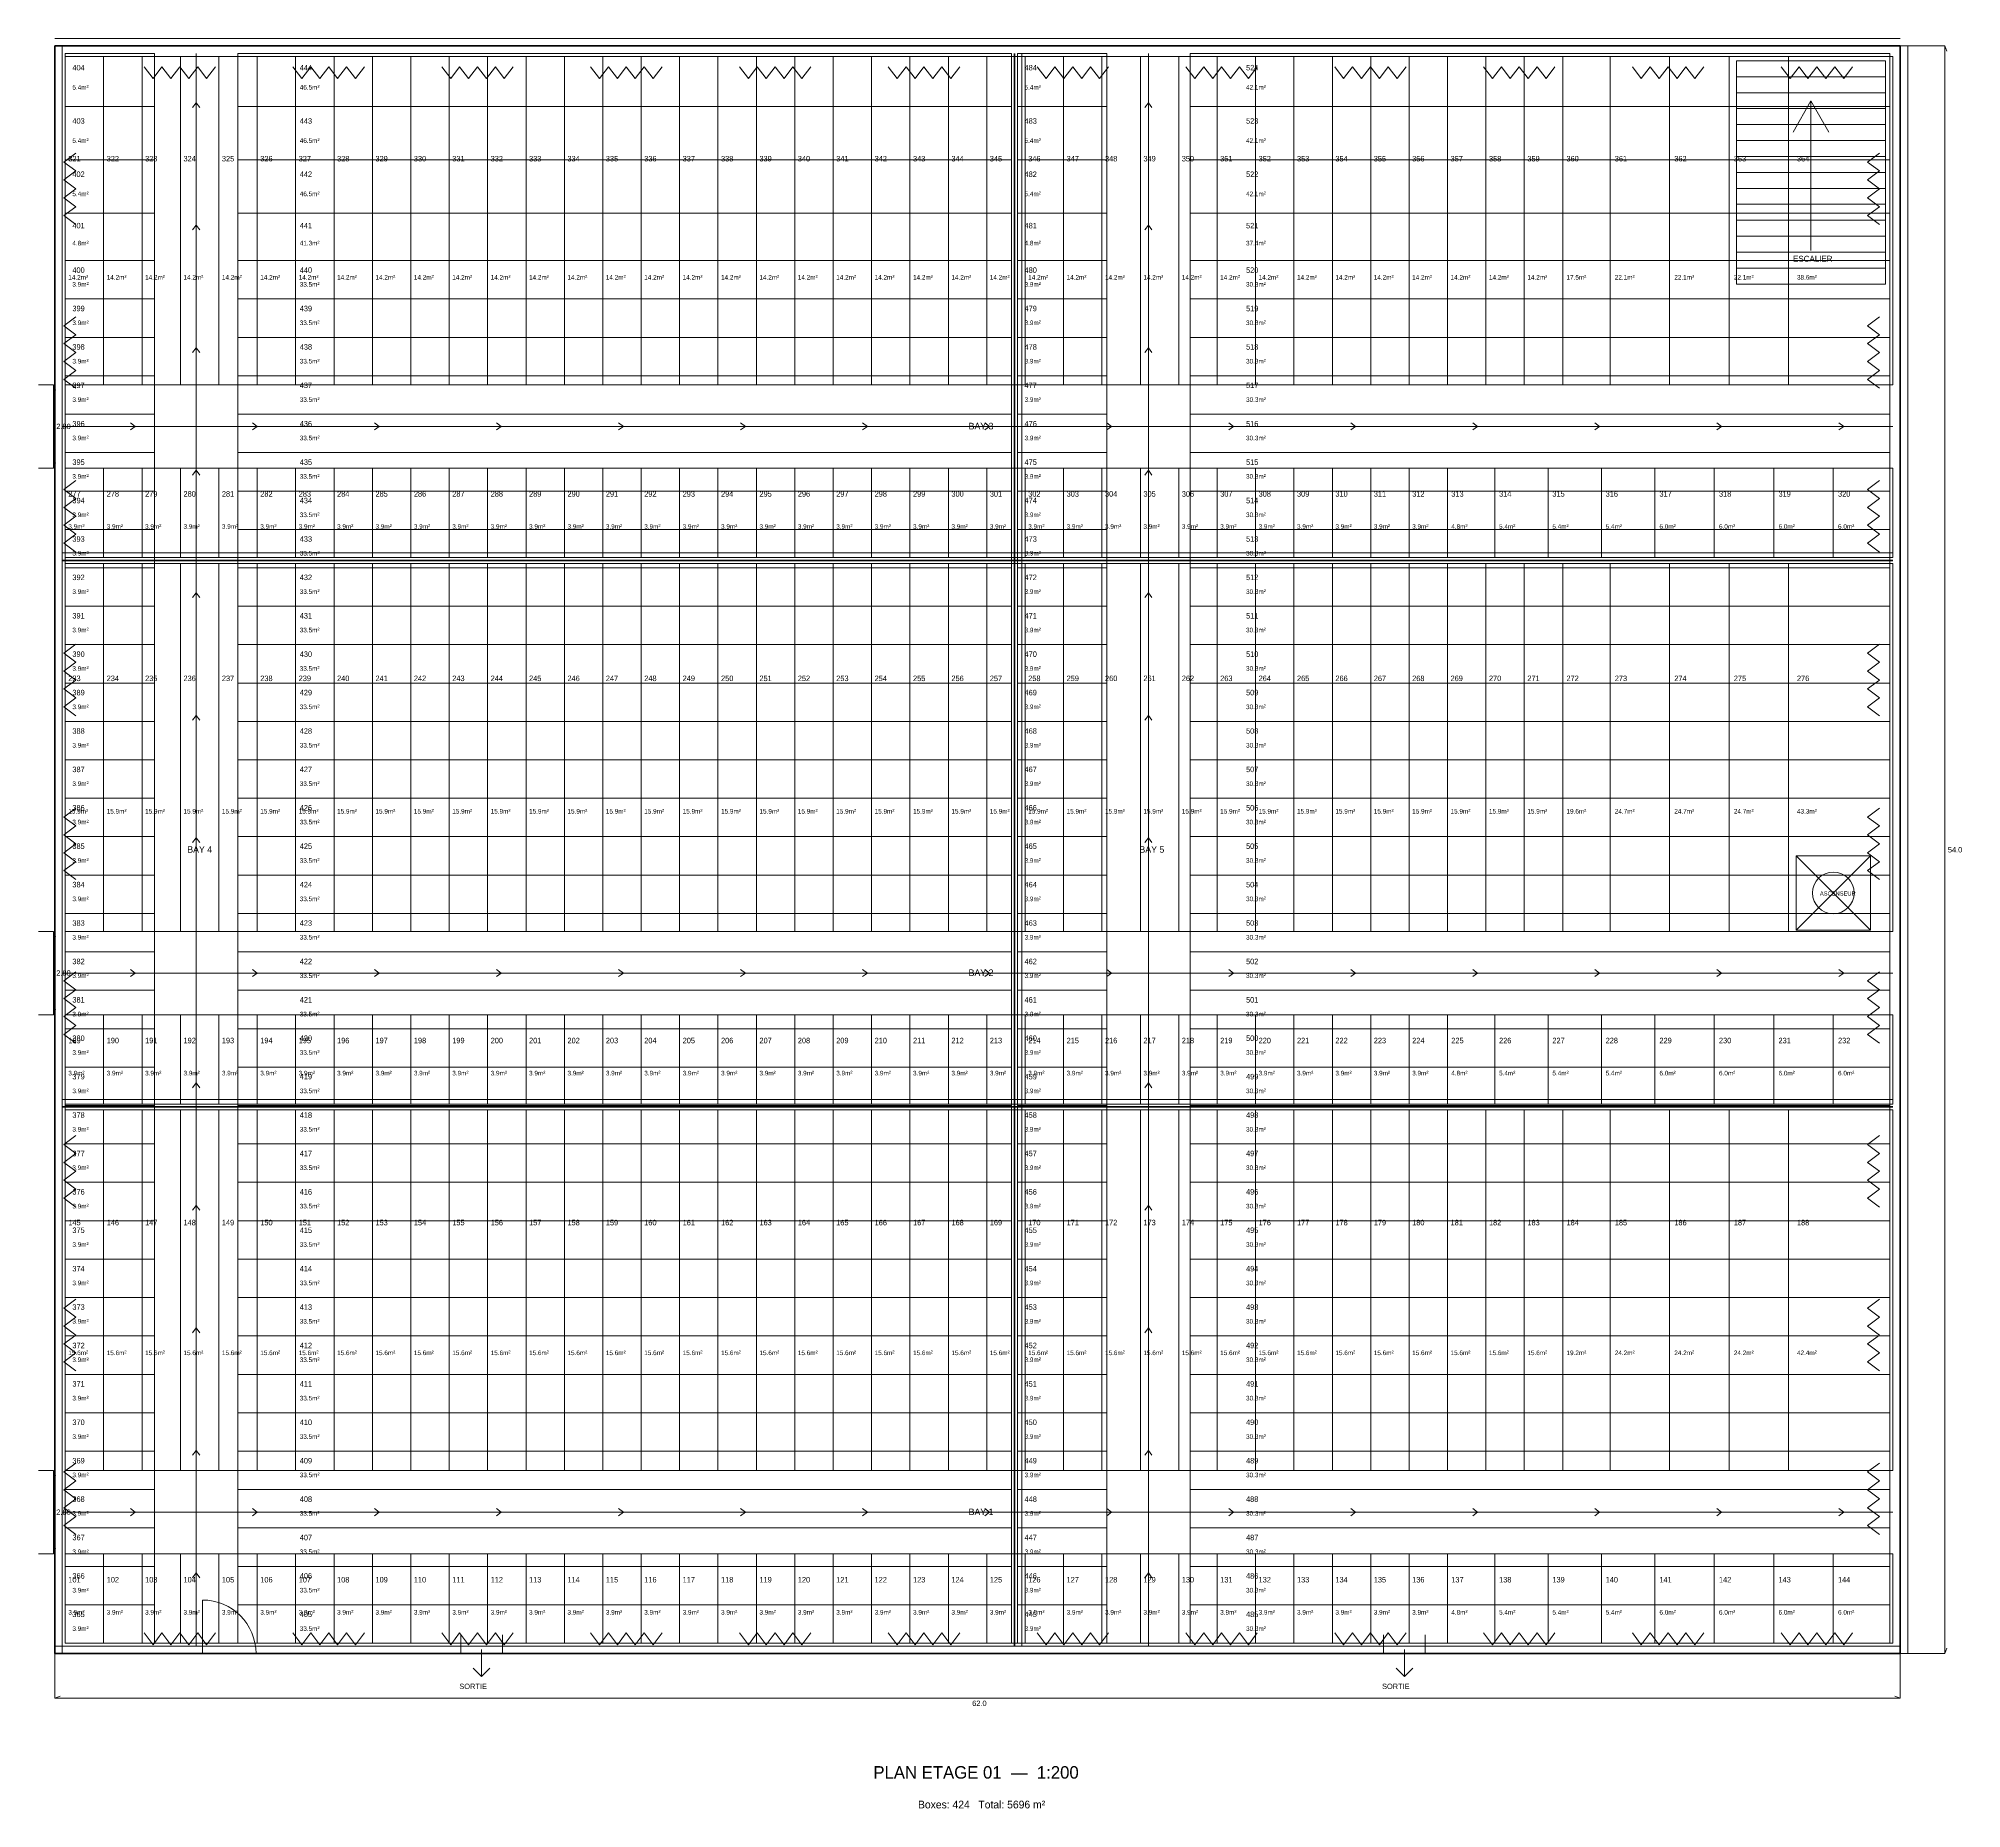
# Model space of a CAD drawing. Header units: millimetres. Extents: x -550 to 64059, y -5204 to 54250.
import ezdxf

# ---------------------------------------------------------------- set-up
doc = ezdxf.new("R2010")
doc.units = ezdxf.units.MM
for name, color, linetype, lineweight in [('Cote', 8, 'Continuous', 9), ('Fleche', 5, 'Continuous', 13), ('ligne circulation', 5, 'Continuous', 9), ('Mur', 250, 'Continuous', 50), ('Radiateur', 1, 'Continuous', 9), ('Texte', 7, 'Continuous', 0), ('Tole Blanche', 8, 'Continuous', 18)]:
    doc.layers.add(name, color=color, linetype=linetype, lineweight=lineweight)

msp = doc.modelspace()

# ---------------------------------------------------------------- linework, layer by layer
at = {"layer": 'Cote', "lineweight": 9}
for p, q in [((62000, 54000), (63500, 54000)), ((63500, 0), (63500, 54000)), ((63500, 54000), (63570, 53820)), ((-550, 42620), (-50, 42620)), ((-50, 39820), (-50, 42620)), ((-50, 42620), (20, 42440)), ((-550, 39820), (-50, 39820)), ((-50, 39820), (20, 40000)), ((-550, 24260), (-50, 24260)), ((-50, 21460), (-50, 24260)), ((-50, 24260), (20, 24080)), ((-550, 21460), (-50, 21460)), ((-50, 21460), (20, 21640)), ((-550, 6150), (-50, 6150)), ((-50, 3350), (-50, 6150)), ((-50, 6150), (20, 5970)), ((-550, 3350), (-50, 3350)), ((-50, 3350), (20, 3530)), ((0, 0), (0, -1500)), ((62000, 0), (62000, -1500)), ((62000, 0), (63500, 0)), ((63500, 0), (63570, 180)), ((0, -1500), (180, -1430)), ((0, -1500), (62000, -1500)), ((62000, -1500), (61820, -1430))]:
    msp.add_line(p, q, dxfattribs=at)
at = {"layer": 'Fleche', "lineweight": 13}
for p, q in [((4750, 52092), (4630, 51932)), ((4750, 51692), (4750, 52092)), ((4750, 52092), (4870, 51932)), ((36740, 52092), (36620, 51932)), ((36740, 51692), (36740, 52092)), ((36740, 52092), (36860, 51932)), ((59000, 52150), (58400, 51100)), ((59000, 47125), (59000, 52150)), ((59000, 52150), (59600, 51100)), ((4750, 47977), (4630, 47817)), ((4750, 47577), (4750, 47977)), ((4750, 47977), (4870, 47817)), ((36740, 47977), (36620, 47817)), ((36740, 47577), (36740, 47977)), ((36740, 47977), (36860, 47817)), ((4750, 43862), (4630, 43702)), ((4750, 43462), (4750, 43862)), ((4750, 43862), (4870, 43702)), ((36740, 43862), (36620, 43702)), ((36740, 43462), (36740, 43862)), ((36740, 43862), (36860, 43702)), ((2300, 41220), (2700, 41220)), ((2700, 41220), (2540, 41340)), ((2700, 41220), (2540, 41100)), ((6400, 41220), (6800, 41220)), ((6800, 41220), (6640, 41340)), ((6800, 41220), (6640, 41100)), ((10500, 41220), (10900, 41220)), ((10900, 41220), (10740, 41340)), ((10900, 41220), (10740, 41100)), ((14600, 41220), (15000, 41220)), ((15000, 41220), (14840, 41340)), ((15000, 41220), (14840, 41100)), ((18700, 41220), (19100, 41220)), ((19100, 41220), (18940, 41340)), ((19100, 41220), (18940, 41100)), ((22800, 41220), (23200, 41220)), ((23200, 41220), (23040, 41340)), ((23200, 41220), (23040, 41100)), ((26900, 41220), (27300, 41220)), ((27300, 41220), (27140, 41340)), ((27300, 41220), (27140, 41100)), ((31000, 41220), (31400, 41220)), ((31400, 41220), (31240, 41340)), ((31400, 41220), (31240, 41100)), ((35100, 41220), (35500, 41220)), ((35500, 41220), (35340, 41340)), ((35500, 41220), (35340, 41100)), ((39200, 41220), (39600, 41220)), ((39600, 41220), (39440, 41340)), ((39600, 41220), (39440, 41100)), ((43300, 41220), (43700, 41220)), ((43700, 41220), (43540, 41340)), ((43700, 41220), (43540, 41100)), ((47400, 41220), (47800, 41220)), ((47800, 41220), (47640, 41340)), ((47800, 41220), (47640, 41100)), ((51500, 41220), (51900, 41220)), ((51900, 41220), (51740, 41340)), ((51900, 41220), (51740, 41100)), ((55600, 41220), (56000, 41220)), ((56000, 41220), (55840, 41340)), ((56000, 41220), (55840, 41100)), ((59700, 41220), (60100, 41220)), ((60100, 41220), (59940, 41340)), ((60100, 41220), (59940, 41100)), ((4750, 39746), (4630, 39586)), ((4750, 39346), (4750, 39746)), ((4750, 39746), (4870, 39586)), ((36740, 39746), (36620, 39586)), ((36740, 39346), (36740, 39746)), ((36740, 39746), (36860, 39586)), ((4750, 35631), (4630, 35471)), ((4750, 35231), (4750, 35631)), ((4750, 35631), (4870, 35471)), ((36740, 35631), (36620, 35471)), ((36740, 35231), (36740, 35631)), ((36740, 35631), (36860, 35471)), ((4750, 31515), (4630, 31355)), ((4750, 31115), (4750, 31515)), ((4750, 31515), (4870, 31355)), ((36740, 31515), (36620, 31355)), ((36740, 31115), (36740, 31515)), ((36740, 31515), (36860, 31355)), ((4750, 27400), (4630, 27240)), ((4750, 27000), (4750, 27400)), ((4750, 27400), (4870, 27240)), ((36740, 27400), (36620, 27240)), ((36740, 27000), (36740, 27400)), ((36740, 27400), (36860, 27240)), ((2300, 22860), (2700, 22860)), ((2700, 22860), (2540, 22980)), ((2700, 22860), (2540, 22740)), ((6400, 22860), (6800, 22860)), ((6800, 22860), (6640, 22980)), ((6800, 22860), (6640, 22740)), ((10500, 22860), (10900, 22860)), ((10900, 22860), (10740, 22980)), ((10900, 22860), (10740, 22740)), ((14600, 22860), (15000, 22860)), ((15000, 22860), (14840, 22980)), ((15000, 22860), (14840, 22740)), ((18700, 22860), (19100, 22860)), ((19100, 22860), (18940, 22980)), ((19100, 22860), (18940, 22740)), ((22800, 22860), (23200, 22860)), ((23200, 22860), (23040, 22980)), ((23200, 22860), (23040, 22740)), ((26900, 22860), (27300, 22860)), ((27300, 22860), (27140, 22980)), ((27300, 22860), (27140, 22740)), ((31000, 22860), (31400, 22860)), ((31400, 22860), (31240, 22980)), ((31400, 22860), (31240, 22740)), ((35100, 22860), (35500, 22860)), ((35500, 22860), (35340, 22980)), ((35500, 22860), (35340, 22740)), ((39200, 22860), (39600, 22860)), ((39600, 22860), (39440, 22980)), ((39600, 22860), (39440, 22740)), ((43300, 22860), (43700, 22860)), ((43700, 22860), (43540, 22980)), ((43700, 22860), (43540, 22740)), ((47400, 22860), (47800, 22860)), ((47800, 22860), (47640, 22980)), ((47800, 22860), (47640, 22740)), ((51500, 22860), (51900, 22860)), ((51900, 22860), (51740, 22980)), ((51900, 22860), (51740, 22740)), ((55600, 22860), (56000, 22860)), ((56000, 22860), (55840, 22980)), ((56000, 22860), (55840, 22740)), ((59700, 22860), (60100, 22860)), ((60100, 22860), (59940, 22980)), ((60100, 22860), (59940, 22740)), ((4750, 19169), (4630, 19009)), ((4750, 18769), (4750, 19169)), ((4750, 19169), (4870, 19009)), ((36740, 19169), (36620, 19009)), ((36740, 18769), (36740, 19169)), ((36740, 19169), (36860, 19009)), ((4750, 15054), (4630, 14894)), ((4750, 14654), (4750, 15054)), ((4750, 15054), (4870, 14894)), ((36740, 15054), (36620, 14894)), ((36740, 14654), (36740, 15054)), ((36740, 15054), (36860, 14894)), ((4750, 10938), (4630, 10778)), ((4750, 10538), (4750, 10938)), ((4750, 10938), (4870, 10778)), ((36740, 10938), (36620, 10778)), ((36740, 10538), (36740, 10938)), ((36740, 10938), (36860, 10778)), ((4750, 6823), (4630, 6663)), ((4750, 6423), (4750, 6823)), ((4750, 6823), (4870, 6663)), ((36740, 6823), (36620, 6663)), ((36740, 6423), (36740, 6823)), ((36740, 6823), (36860, 6663)), ((2300, 4750), (2700, 4750)), ((2700, 4750), (2540, 4870)), ((2700, 4750), (2540, 4630)), ((6400, 4750), (6800, 4750)), ((6800, 4750), (6640, 4870)), ((6800, 4750), (6640, 4630)), ((10500, 4750), (10900, 4750)), ((10900, 4750), (10740, 4870)), ((10900, 4750), (10740, 4630)), ((14600, 4750), (15000, 4750)), ((15000, 4750), (14840, 4870)), ((15000, 4750), (14840, 4630)), ((18700, 4750), (19100, 4750)), ((19100, 4750), (18940, 4870)), ((19100, 4750), (18940, 4630)), ((22800, 4750), (23200, 4750)), ((23200, 4750), (23040, 4870)), ((23200, 4750), (23040, 4630)), ((26900, 4750), (27300, 4750)), ((27300, 4750), (27140, 4870)), ((27300, 4750), (27140, 4630)), ((31000, 4750), (31400, 4750)), ((31400, 4750), (31240, 4870)), ((31400, 4750), (31240, 4630)), ((35100, 4750), (35500, 4750)), ((35500, 4750), (35340, 4870)), ((35500, 4750), (35340, 4630)), ((39200, 4750), (39600, 4750)), ((39600, 4750), (39440, 4870)), ((39600, 4750), (39440, 4630)), ((43300, 4750), (43700, 4750)), ((43700, 4750), (43540, 4870)), ((43700, 4750), (43540, 4630)), ((47400, 4750), (47800, 4750)), ((47800, 4750), (47640, 4870)), ((47800, 4750), (47640, 4630)), ((51500, 4750), (51900, 4750)), ((51900, 4750), (51740, 4870)), ((51900, 4750), (51740, 4630)), ((55600, 4750), (56000, 4750)), ((56000, 4750), (55840, 4870)), ((56000, 4750), (55840, 4630)), ((59700, 4750), (60100, 4750)), ((60100, 4750), (59940, 4870)), ((60100, 4750), (59940, 4630)), ((4750, 2708), (4630, 2548)), ((4750, 2308), (4750, 2708)), ((4750, 2708), (4870, 2548)), ((36740, 2708), (36620, 2548)), ((36740, 2308), (36740, 2708)), ((36740, 2708), (36860, 2548)), ((14340, 140), (14340, -770)), ((45340, 140), (45340, -770)), ((14340, -770), (14060, -490)), ((14340, -770), (14620, -490)), ((45340, -770), (45060, -490)), ((45340, -770), (45620, -490))]:
    msp.add_line(p, q, dxfattribs=at)
at = {"layer": 'ligne circulation', "lineweight": 9}
for p, q in [((4750, 250), (4750, 53750)), ((36740, 250), (36740, 53750)), ((250, 41220), (61750, 41220)), ((250, 22860), (61750, 22860)), ((250, 4750), (61750, 4750))]:
    msp.add_line(p, q, dxfattribs=at)
at = {"layer": 'Mur', "lineweight": 18}
for p, q in [((62000, 54250), (0, 54250)), ((250, 54000), (250, 0)), ((32490, 250), (32490, 53750)), ((62250, 0), (62250, 54000)), ((250, 36970), (61750, 36970)), ((250, 18610), (61750, 18610)), ((0, 250), (62000, 250))]:
    msp.add_line(p, q, dxfattribs=at)
at = {"layer": 'Mur', "lineweight": 50}
for p, q in [((62000, 54000), (0, 54000)), ((0, 54000), (0, 0)), ((32240, 250), (32240, 53750)), ((62000, 0), (62000, 54000)), ((250, 36720), (61750, 36720)), ((250, 18360), (61750, 18360)), ((0, 0), (62000, 0))]:
    msp.add_line(p, q, dxfattribs=at)
at = {"layer": 'Mur', "lineweight": 9}
for p, q in [((56500, 52964), (61500, 52964)), ((56500, 52429), (61500, 52429)), ((56500, 51893), (61500, 51893)), ((56500, 51357), (61500, 51357)), ((56500, 50821), (61500, 50821)), ((56500, 50286), (61500, 50286)), ((56500, 49750), (61500, 49750)), ((56500, 49214), (61500, 49214)), ((56500, 48679), (61500, 48679)), ((56500, 48143), (61500, 48143)), ((56500, 47607), (61500, 47607)), ((56500, 47071), (61500, 47071)), ((56500, 46536), (61500, 46536)), ((58500, 24300), (61000, 26800)), ((61000, 24300), (58500, 26800)), ((4960, 0), (4960, 1800)), ((13640, 0), (13640, 630)), ((15040, 0), (15040, 630)), ((44640, 0), (44640, 630)), ((46040, 0), (46040, 630))]:
    msp.add_line(p, q, dxfattribs=at)
at = {"layer": 'Mur', "lineweight": 25}
for p, q in [((4960, 0), (6760, 0)), ((13640, 0), (15040, 0)), ((44640, 0), (46040, 0))]:
    msp.add_line(p, q, dxfattribs=at)
at = {"layer": 'Mur', "lineweight": 13}
for points in [[(56500, 46000), (61500, 46000), (61500, 53500), (56500, 53500)], [(58500, 24300), (61000, 24300), (61000, 26800), (58500, 26800)]]:
    msp.add_lwpolyline(points, close=True, dxfattribs=at)
at = {"layer": 'Mur', "lineweight": 9}
msp.add_circle((59750, 25550), 700, dxfattribs=at)
msp.add_arc((4960, 0), 1800, 0, 90, dxfattribs=at)
at = {"layer": 'Radiateur', "lineweight": 9}
for p, q in [((3000, 53300), (3300, 52900)), ((3300, 52900), (3600, 53300)), ((3600, 53300), (3900, 52900)), ((3900, 52900), (4200, 53300)), ((4200, 53300), (4500, 52900)), ((4500, 52900), (4800, 53300)), ((4800, 53300), (5100, 52900)), ((5100, 52900), (5400, 53300)), ((8000, 53300), (8300, 52900)), ((8300, 52900), (8600, 53300)), ((8600, 53300), (8900, 52900)), ((8900, 52900), (9200, 53300)), ((9200, 53300), (9500, 52900)), ((9500, 52900), (9800, 53300)), ((9800, 53300), (10100, 52900)), ((10100, 52900), (10400, 53300)), ((13000, 53300), (13300, 52900)), ((13300, 52900), (13600, 53300)), ((13600, 53300), (13900, 52900)), ((13900, 52900), (14200, 53300)), ((14200, 53300), (14500, 52900)), ((14500, 52900), (14800, 53300)), ((14800, 53300), (15100, 52900)), ((15100, 52900), (15400, 53300)), ((18000, 53300), (18300, 52900)), ((18300, 52900), (18600, 53300)), ((18600, 53300), (18900, 52900)), ((18900, 52900), (19200, 53300)), ((19200, 53300), (19500, 52900)), ((19500, 52900), (19800, 53300)), ((19800, 53300), (20100, 52900)), ((20100, 52900), (20400, 53300)), ((23000, 53300), (23300, 52900)), ((23300, 52900), (23600, 53300)), ((23600, 53300), (23900, 52900)), ((23900, 52900), (24200, 53300)), ((24200, 53300), (24500, 52900)), ((24500, 52900), (24800, 53300)), ((24800, 53300), (25100, 52900)), ((25100, 52900), (25400, 53300)), ((28000, 53300), (28300, 52900)), ((28300, 52900), (28600, 53300)), ((28600, 53300), (28900, 52900)), ((28900, 52900), (29200, 53300)), ((29200, 53300), (29500, 52900)), ((29500, 52900), (29800, 53300)), ((29800, 53300), (30100, 52900)), ((30100, 52900), (30400, 53300)), ((33000, 53300), (33300, 52900)), ((33300, 52900), (33600, 53300)), ((33600, 53300), (33900, 52900)), ((33900, 52900), (34200, 53300)), ((34200, 53300), (34500, 52900)), ((34500, 52900), (34800, 53300)), ((34800, 53300), (35100, 52900)), ((35100, 52900), (35400, 53300)), ((38000, 53300), (38300, 52900)), ((38300, 52900), (38600, 53300)), ((38600, 53300), (38900, 52900)), ((38900, 52900), (39200, 53300)), ((39200, 53300), (39500, 52900)), ((39500, 52900), (39800, 53300)), ((39800, 53300), (40100, 52900)), ((40100, 52900), (40400, 53300)), ((43000, 53300), (43300, 52900)), ((43300, 52900), (43600, 53300)), ((43600, 53300), (43900, 52900)), ((43900, 52900), (44200, 53300)), ((44200, 53300), (44500, 52900)), ((44500, 52900), (44800, 53300)), ((44800, 53300), (45100, 52900)), ((45100, 52900), (45400, 53300)), ((48000, 53300), (48300, 52900)), ((48300, 52900), (48600, 53300)), ((48600, 53300), (48900, 52900)), ((48900, 52900), (49200, 53300)), ((49200, 53300), (49500, 52900)), ((49500, 52900), (49800, 53300)), ((49800, 53300), (50100, 52900)), ((50100, 52900), (50400, 53300)), ((53000, 53300), (53300, 52900)), ((53300, 52900), (53600, 53300)), ((53600, 53300), (53900, 52900)), ((53900, 52900), (54200, 53300)), ((54200, 53300), (54500, 52900)), ((54500, 52900), (54800, 53300)), ((54800, 53300), (55100, 52900)), ((55100, 52900), (55400, 53300)), ((58000, 53300), (58300, 52900)), ((58300, 52900), (58600, 53300)), ((58600, 53300), (58900, 52900)), ((58900, 52900), (59200, 53300)), ((59200, 53300), (59500, 52900)), ((59500, 52900), (59800, 53300)), ((59800, 53300), (60100, 52900)), ((60100, 52900), (60400, 53300)), ((300, 50100), (700, 50400)), ((60900, 50100), (61300, 50400)), ((700, 49800), (300, 50100)), ((300, 49500), (700, 49800)), ((61300, 49800), (60900, 50100)), ((60900, 49500), (61300, 49800)), ((700, 49200), (300, 49500)), ((300, 48900), (700, 49200)), ((61300, 49200), (60900, 49500)), ((60900, 48900), (61300, 49200)), ((700, 48600), (300, 48900)), ((300, 48300), (700, 48600)), ((61300, 48600), (60900, 48900)), ((60900, 48300), (61300, 48600)), ((700, 48000), (300, 48300)), ((61300, 48000), (60900, 48300)), ((300, 44600), (700, 44900)), ((700, 44300), (300, 44600)), ((60900, 44600), (61300, 44900)), ((61300, 44300), (60900, 44600)), ((300, 44000), (700, 44300)), ((700, 43700), (300, 44000)), ((60900, 44000), (61300, 44300)), ((61300, 43700), (60900, 44000)), ((300, 43400), (700, 43700)), ((700, 43100), (300, 43400)), ((60900, 43400), (61300, 43700)), ((61300, 43100), (60900, 43400)), ((300, 42800), (700, 43100)), ((700, 42500), (300, 42800)), ((60900, 42800), (61300, 43100)), ((61300, 42500), (60900, 42800)), ((300, 39100), (700, 39400)), ((700, 38800), (300, 39100)), ((300, 38500), (700, 38800)), ((60900, 39100), (61300, 39400)), ((61300, 38800), (60900, 39100)), ((60900, 38500), (61300, 38800)), ((700, 38200), (300, 38500)), ((300, 37900), (700, 38200)), ((61300, 38200), (60900, 38500)), ((60900, 37900), (61300, 38200)), ((700, 37600), (300, 37900)), ((300, 37300), (700, 37600)), ((61300, 37600), (60900, 37900)), ((60900, 37300), (61300, 37600)), ((700, 37000), (300, 37300)), ((61300, 37000), (60900, 37300)), ((300, 33600), (700, 33900)), ((700, 33300), (300, 33600)), ((60900, 33600), (61300, 33900)), ((61300, 33300), (60900, 33600)), ((300, 33000), (700, 33300)), ((700, 32700), (300, 33000)), ((60900, 33000), (61300, 33300)), ((61300, 32700), (60900, 33000)), ((300, 32400), (700, 32700)), ((700, 32100), (300, 32400)), ((60900, 32400), (61300, 32700)), ((61300, 32100), (60900, 32400)), ((300, 31800), (700, 32100)), ((700, 31500), (300, 31800)), ((60900, 31800), (61300, 32100)), ((61300, 31500), (60900, 31800)), ((300, 28100), (700, 28400)), ((700, 27800), (300, 28100)), ((300, 27500), (700, 27800)), ((60900, 28100), (61300, 28400)), ((61300, 27800), (60900, 28100)), ((60900, 27500), (61300, 27800)), ((700, 27200), (300, 27500)), ((300, 26900), (700, 27200)), ((61300, 27200), (60900, 27500)), ((60900, 26900), (61300, 27200)), ((700, 26600), (300, 26900)), ((300, 26300), (700, 26600)), ((61300, 26600), (60900, 26900)), ((60900, 26300), (61300, 26600)), ((700, 26000), (300, 26300)), ((61300, 26000), (60900, 26300)), ((300, 22600), (700, 22900)), ((60900, 22600), (61300, 22900)), ((700, 22300), (300, 22600)), ((300, 22000), (700, 22300)), ((700, 21700), (300, 22000)), ((61300, 22300), (60900, 22600)), ((60900, 22000), (61300, 22300)), ((61300, 21700), (60900, 22000)), ((300, 21400), (700, 21700)), ((700, 21100), (300, 21400)), ((60900, 21400), (61300, 21700)), ((61300, 21100), (60900, 21400)), ((300, 20800), (700, 21100)), ((700, 20500), (300, 20800)), ((60900, 20800), (61300, 21100)), ((61300, 20500), (60900, 20800)), ((300, 17100), (700, 17400)), ((700, 16800), (300, 17100)), ((300, 16500), (700, 16800)), ((60900, 17100), (61300, 17400)), ((61300, 16800), (60900, 17100)), ((60900, 16500), (61300, 16800)), ((700, 16200), (300, 16500)), ((300, 15900), (700, 16200)), ((61300, 16200), (60900, 16500)), ((60900, 15900), (61300, 16200)), ((700, 15600), (300, 15900)), ((300, 15300), (700, 15600)), ((61300, 15600), (60900, 15900)), ((60900, 15300), (61300, 15600)), ((700, 15000), (300, 15300)), ((61300, 15000), (60900, 15300)), ((300, 11600), (700, 11900)), ((60900, 11600), (61300, 11900)), ((700, 11300), (300, 11600)), ((300, 11000), (700, 11300)), ((700, 10700), (300, 11000)), ((61300, 11300), (60900, 11600)), ((60900, 11000), (61300, 11300)), ((61300, 10700), (60900, 11000)), ((300, 10400), (700, 10700)), ((700, 10100), (300, 10400)), ((60900, 10400), (61300, 10700)), ((61300, 10100), (60900, 10400)), ((300, 9800), (700, 10100)), ((700, 9500), (300, 9800)), ((60900, 9800), (61300, 10100)), ((61300, 9500), (60900, 9800)), ((300, 6100), (700, 6400)), ((700, 5800), (300, 6100)), ((60900, 6100), (61300, 6400)), ((61300, 5800), (60900, 6100)), ((300, 5500), (700, 5800)), ((700, 5200), (300, 5500)), ((300, 4900), (700, 5200)), ((60900, 5500), (61300, 5800)), ((61300, 5200), (60900, 5500)), ((60900, 4900), (61300, 5200)), ((700, 4600), (300, 4900)), ((300, 4300), (700, 4600)), ((61300, 4600), (60900, 4900)), ((60900, 4300), (61300, 4600)), ((700, 4000), (300, 4300)), ((61300, 4000), (60900, 4300)), ((3000, 700), (3300, 300)), ((3300, 300), (3600, 700)), ((3600, 700), (3900, 300)), ((3900, 300), (4200, 700)), ((4200, 700), (4500, 300)), ((4500, 300), (4800, 700)), ((4800, 700), (5100, 300)), ((5100, 300), (5400, 700)), ((8000, 700), (8300, 300)), ((8300, 300), (8600, 700)), ((8600, 700), (8900, 300)), ((8900, 300), (9200, 700)), ((9200, 700), (9500, 300)), ((9500, 300), (9800, 700)), ((9800, 700), (10100, 300)), ((10100, 300), (10400, 700)), ((13000, 700), (13300, 300)), ((13300, 300), (13600, 700)), ((13600, 700), (13900, 300)), ((13900, 300), (14200, 700)), ((14200, 700), (14500, 300)), ((14500, 300), (14800, 700)), ((14800, 700), (15100, 300)), ((15100, 300), (15400, 700)), ((18000, 700), (18300, 300)), ((18300, 300), (18600, 700)), ((18600, 700), (18900, 300)), ((18900, 300), (19200, 700)), ((19200, 700), (19500, 300)), ((19500, 300), (19800, 700)), ((19800, 700), (20100, 300)), ((20100, 300), (20400, 700)), ((23000, 700), (23300, 300)), ((23300, 300), (23600, 700)), ((23600, 700), (23900, 300)), ((23900, 300), (24200, 700)), ((24200, 700), (24500, 300)), ((24500, 300), (24800, 700)), ((24800, 700), (25100, 300)), ((25100, 300), (25400, 700)), ((28000, 700), (28300, 300)), ((28300, 300), (28600, 700)), ((28600, 700), (28900, 300)), ((28900, 300), (29200, 700)), ((29200, 700), (29500, 300)), ((29500, 300), (29800, 700)), ((29800, 700), (30100, 300)), ((30100, 300), (30400, 700)), ((33000, 700), (33300, 300)), ((33300, 300), (33600, 700)), ((33600, 700), (33900, 300)), ((33900, 300), (34200, 700)), ((34200, 700), (34500, 300)), ((34500, 300), (34800, 700)), ((34800, 700), (35100, 300)), ((35100, 300), (35400, 700)), ((38000, 700), (38300, 300)), ((38300, 300), (38600, 700)), ((38600, 700), (38900, 300)), ((38900, 300), (39200, 700)), ((39200, 700), (39500, 300)), ((39500, 300), (39800, 700)), ((39800, 700), (40100, 300)), ((40100, 300), (40400, 700)), ((43000, 700), (43300, 300)), ((43300, 300), (43600, 700)), ((43600, 700), (43900, 300)), ((43900, 300), (44200, 700)), ((44200, 700), (44500, 300)), ((44500, 300), (44800, 700)), ((44800, 700), (45100, 300)), ((45100, 300), (45400, 700)), ((48000, 700), (48300, 300)), ((48300, 300), (48600, 700)), ((48600, 700), (48900, 300)), ((48900, 300), (49200, 700)), ((49200, 700), (49500, 300)), ((49500, 300), (49800, 700)), ((49800, 700), (50100, 300)), ((50100, 300), (50400, 700)), ((53000, 700), (53300, 300)), ((53300, 300), (53600, 700)), ((53600, 700), (53900, 300)), ((53900, 300), (54200, 700)), ((54200, 700), (54500, 300)), ((54500, 300), (54800, 700)), ((54800, 700), (55100, 300)), ((55100, 300), (55400, 700)), ((58000, 700), (58300, 300)), ((58300, 300), (58600, 700)), ((58600, 700), (58900, 300)), ((58900, 300), (59200, 700)), ((59200, 700), (59500, 300)), ((59500, 300), (59800, 700)), ((59800, 700), (60100, 300)), ((60100, 300), (60400, 700))]:
    msp.add_line(p, q, dxfattribs=at)
at = {"layer": 'Tole Blanche', "lineweight": 13}
for points in [[(350, 51960), (3350, 51960), (3350, 53750), (350, 53750)], [(350, 42620), (1640, 42620), (1640, 53650), (350, 53650)], [(1640, 42620), (2930, 42620), (2930, 53650), (1640, 53650)], [(2930, 42620), (4220, 42620), (4220, 53650), (2930, 53650)], [(4220, 42620), (5510, 42620), (5510, 53650), (4220, 53650)], [(5510, 42620), (6800, 42620), (6800, 53650), (5510, 53650)], [(6150, 51960), (32140, 51960), (32140, 53750), (6150, 53750)], [(6800, 42620), (8090, 42620), (8090, 53650), (6800, 53650)], [(8090, 42620), (9380, 42620), (9380, 53650), (8090, 53650)], [(9380, 42620), (10670, 42620), (10670, 53650), (9380, 53650)], [(10670, 42620), (11960, 42620), (11960, 53650), (10670, 53650)], [(11960, 42620), (13250, 42620), (13250, 53650), (11960, 53650)], [(13250, 42620), (14540, 42620), (14540, 53650), (13250, 53650)], [(14540, 42620), (15830, 42620), (15830, 53650), (14540, 53650)], [(15830, 42620), (17120, 42620), (17120, 53650), (15830, 53650)], [(17120, 42620), (18410, 42620), (18410, 53650), (17120, 53650)], [(18410, 42620), (19700, 42620), (19700, 53650), (18410, 53650)], [(19700, 42620), (20990, 42620), (20990, 53650), (19700, 53650)], [(20990, 42620), (22280, 42620), (22280, 53650), (20990, 53650)], [(22280, 42620), (23570, 42620), (23570, 53650), (22280, 53650)], [(23570, 42620), (24860, 42620), (24860, 53650), (23570, 53650)], [(24860, 42620), (26150, 42620), (26150, 53650), (24860, 53650)], [(26150, 42620), (27440, 42620), (27440, 53650), (26150, 53650)], [(27440, 42620), (28730, 42620), (28730, 53650), (27440, 53650)], [(28730, 42620), (30020, 42620), (30020, 53650), (28730, 53650)], [(30020, 42620), (31310, 42620), (31310, 53650), (30020, 53650)], [(31310, 42620), (32600, 42620), (32600, 53650), (31310, 53650)], [(32340, 51960), (35340, 51960), (35340, 53750), (32340, 53750)], [(32600, 42620), (33890, 42620), (33890, 53650), (32600, 53650)], [(33890, 42620), (35180, 42620), (35180, 53650), (33890, 53650)], [(35180, 42620), (36470, 42620), (36470, 53650), (35180, 53650)], [(36470, 42620), (37760, 42620), (37760, 53650), (36470, 53650)], [(37760, 42620), (39050, 42620), (39050, 53650), (37760, 53650)], [(38140, 51960), (61650, 51960), (61650, 53750), (38140, 53750)], [(39050, 42620), (40340, 42620), (40340, 53650), (39050, 53650)], [(40340, 42620), (41630, 42620), (41630, 53650), (40340, 53650)], [(41630, 42620), (42920, 42620), (42920, 53650), (41630, 53650)], [(42920, 42620), (44210, 42620), (44210, 53650), (42920, 53650)], [(44210, 42620), (45500, 42620), (45500, 53650), (44210, 53650)], [(45500, 42620), (46790, 42620), (46790, 53650), (45500, 53650)], [(46790, 42620), (48080, 42620), (48080, 53650), (46790, 53650)], [(48080, 42620), (49370, 42620), (49370, 53650), (48080, 53650)], [(49370, 42620), (50660, 42620), (50660, 53650), (49370, 53650)], [(50660, 42620), (52250, 42620), (52250, 53650), (50660, 53650)], [(52250, 42620), (54250, 42620), (54250, 53650), (52250, 53650)], [(54250, 42620), (56250, 42620), (56250, 53650), (54250, 53650)], [(56250, 42620), (58250, 42620), (58250, 53650), (56250, 53650)], [(58250, 42620), (61750, 42620), (61750, 53650), (58250, 53650)], [(350, 50170), (3350, 50170), (3350, 51960), (350, 51960)], [(6150, 50170), (32140, 50170), (32140, 51960), (6150, 51960)], [(32340, 50170), (35340, 50170), (35340, 51960), (32340, 51960)], [(38140, 50170), (61650, 50170), (61650, 51960), (38140, 51960)], [(350, 48380), (3350, 48380), (3350, 50170), (350, 50170)], [(6150, 48380), (32140, 48380), (32140, 50170), (6150, 50170)], [(32340, 48380), (35340, 48380), (35340, 50170), (32340, 50170)], [(38140, 48380), (61650, 48380), (61650, 50170), (38140, 50170)], [(350, 46790), (3350, 46790), (3350, 48380), (350, 48380)], [(6150, 46790), (32140, 46790), (32140, 48380), (6150, 48380)], [(32340, 46790), (35340, 46790), (35340, 48380), (32340, 48380)], [(38140, 46790), (61650, 46790), (61650, 48380), (38140, 48380)], [(350, 45500), (3350, 45500), (3350, 46790), (350, 46790)], [(6150, 45500), (32140, 45500), (32140, 46790), (6150, 46790)], [(32340, 45500), (35340, 45500), (35340, 46790), (32340, 46790)], [(38140, 45500), (61650, 45500), (61650, 46790), (38140, 46790)], [(350, 44210), (3350, 44210), (3350, 45500), (350, 45500)], [(6150, 44210), (32140, 44210), (32140, 45500), (6150, 45500)], [(32340, 44210), (35340, 44210), (35340, 45500), (32340, 45500)], [(38140, 44210), (61650, 44210), (61650, 45500), (38140, 45500)], [(350, 42920), (3350, 42920), (3350, 44210), (350, 44210)], [(6150, 42920), (32140, 42920), (32140, 44210), (6150, 44210)], [(32340, 42920), (35340, 42920), (35340, 44210), (32340, 44210)], [(38140, 42920), (61650, 42920), (61650, 44210), (38140, 44210)], [(350, 41630), (3350, 41630), (3350, 42920), (350, 42920)], [(6150, 41630), (32140, 41630), (32140, 42920), (6150, 42920)], [(32340, 41630), (35340, 41630), (35340, 42920), (32340, 42920)], [(38140, 41630), (61650, 41630), (61650, 42920), (38140, 42920)], [(350, 40340), (3350, 40340), (3350, 41630), (350, 41630)], [(6150, 40340), (32140, 40340), (32140, 41630), (6150, 41630)], [(32340, 40340), (35340, 40340), (35340, 41630), (32340, 41630)], [(38140, 40340), (61650, 40340), (61650, 41630), (38140, 41630)], [(350, 39050), (3350, 39050), (3350, 40340), (350, 40340)], [(6150, 39050), (32140, 39050), (32140, 40340), (6150, 40340)], [(32340, 39050), (35340, 39050), (35340, 40340), (32340, 40340)], [(38140, 39050), (61650, 39050), (61650, 40340), (38140, 40340)], [(350, 36820), (1640, 36820), (1640, 39820), (350, 39820)], [(1640, 36820), (2930, 36820), (2930, 39820), (1640, 39820)], [(2930, 36820), (4220, 36820), (4220, 39820), (2930, 39820)], [(4220, 36820), (5510, 36820), (5510, 39820), (4220, 39820)], [(5510, 36820), (6800, 36820), (6800, 39820), (5510, 39820)], [(6800, 36820), (8090, 36820), (8090, 39820), (6800, 39820)], [(8090, 36820), (9380, 36820), (9380, 39820), (8090, 39820)], [(9380, 36820), (10670, 36820), (10670, 39820), (9380, 39820)], [(10670, 36820), (11960, 36820), (11960, 39820), (10670, 39820)], [(11960, 36820), (13250, 36820), (13250, 39820), (11960, 39820)], [(13250, 36820), (14540, 36820), (14540, 39820), (13250, 39820)], [(14540, 36820), (15830, 36820), (15830, 39820), (14540, 39820)], [(15830, 36820), (17120, 36820), (17120, 39820), (15830, 39820)], [(17120, 36820), (18410, 36820), (18410, 39820), (17120, 39820)], [(18410, 36820), (19700, 36820), (19700, 39820), (18410, 39820)], [(19700, 36820), (20990, 36820), (20990, 39820), (19700, 39820)], [(20990, 36820), (22280, 36820), (22280, 39820), (20990, 39820)], [(22280, 36820), (23570, 36820), (23570, 39820), (22280, 39820)], [(23570, 36820), (24860, 36820), (24860, 39820), (23570, 39820)], [(24860, 36820), (26150, 36820), (26150, 39820), (24860, 39820)], [(26150, 36820), (27440, 36820), (27440, 39820), (26150, 39820)], [(27440, 36820), (28730, 36820), (28730, 39820), (27440, 39820)], [(28730, 36820), (30020, 36820), (30020, 39820), (28730, 39820)], [(30020, 36820), (31310, 36820), (31310, 39820), (30020, 39820)], [(31310, 36820), (32600, 36820), (32600, 39820), (31310, 39820)], [(32600, 36820), (33890, 36820), (33890, 39820), (32600, 39820)], [(33890, 36820), (35180, 36820), (35180, 39820), (33890, 39820)], [(35180, 36820), (36470, 36820), (36470, 39820), (35180, 39820)], [(36470, 36820), (37760, 36820), (37760, 39820), (36470, 39820)], [(37760, 36820), (39050, 36820), (39050, 39820), (37760, 39820)], [(39050, 36820), (40340, 36820), (40340, 39820), (39050, 39820)], [(40340, 36820), (41630, 36820), (41630, 39820), (40340, 39820)], [(41630, 36820), (42920, 36820), (42920, 39820), (41630, 39820)], [(42920, 36820), (44210, 36820), (44210, 39820), (42920, 39820)], [(44210, 36820), (45500, 36820), (45500, 39820), (44210, 39820)], [(45500, 36820), (46790, 36820), (46790, 39820), (45500, 39820)], [(46790, 36820), (48380, 36820), (48380, 39820), (46790, 39820)], [(48380, 36820), (50170, 36820), (50170, 39820), (48380, 39820)], [(50170, 36820), (51960, 36820), (51960, 39820), (50170, 39820)], [(51960, 36820), (53750, 36820), (53750, 39820), (51960, 39820)], [(53750, 36820), (55750, 36820), (55750, 39820), (53750, 39820)], [(55750, 36820), (57750, 36820), (57750, 39820), (55750, 39820)], [(57750, 36820), (59750, 36820), (59750, 39820), (57750, 39820)], [(59750, 36820), (61750, 36820), (61750, 39820), (59750, 39820)], [(350, 37760), (3350, 37760), (3350, 39050), (350, 39050)], [(6150, 37760), (32140, 37760), (32140, 39050), (6150, 39050)], [(32340, 37760), (35340, 37760), (35340, 39050), (32340, 39050)], [(38140, 37760), (61650, 37760), (61650, 39050), (38140, 39050)], [(350, 36470), (3350, 36470), (3350, 37760), (350, 37760)], [(6150, 36470), (32140, 36470), (32140, 37760), (6150, 37760)], [(32340, 36470), (35340, 36470), (35340, 37760), (32340, 37760)], [(38140, 36470), (61650, 36470), (61650, 37760), (38140, 37760)], [(350, 24260), (1640, 24260), (1640, 36620), (350, 36620)], [(350, 35180), (3350, 35180), (3350, 36470), (350, 36470)], [(1640, 24260), (2930, 24260), (2930, 36620), (1640, 36620)], [(2930, 24260), (4220, 24260), (4220, 36620), (2930, 36620)], [(4220, 24260), (5510, 24260), (5510, 36620), (4220, 36620)], [(5510, 24260), (6800, 24260), (6800, 36620), (5510, 36620)], [(6150, 35180), (32140, 35180), (32140, 36470), (6150, 36470)], [(6800, 24260), (8090, 24260), (8090, 36620), (6800, 36620)], [(8090, 24260), (9380, 24260), (9380, 36620), (8090, 36620)], [(9380, 24260), (10670, 24260), (10670, 36620), (9380, 36620)], [(10670, 24260), (11960, 24260), (11960, 36620), (10670, 36620)], [(11960, 24260), (13250, 24260), (13250, 36620), (11960, 36620)], [(13250, 24260), (14540, 24260), (14540, 36620), (13250, 36620)], [(14540, 24260), (15830, 24260), (15830, 36620), (14540, 36620)], [(15830, 24260), (17120, 24260), (17120, 36620), (15830, 36620)], [(17120, 24260), (18410, 24260), (18410, 36620), (17120, 36620)], [(18410, 24260), (19700, 24260), (19700, 36620), (18410, 36620)], [(19700, 24260), (20990, 24260), (20990, 36620), (19700, 36620)], [(20990, 24260), (22280, 24260), (22280, 36620), (20990, 36620)], [(22280, 24260), (23570, 24260), (23570, 36620), (22280, 36620)], [(23570, 24260), (24860, 24260), (24860, 36620), (23570, 36620)], [(24860, 24260), (26150, 24260), (26150, 36620), (24860, 36620)], [(26150, 24260), (27440, 24260), (27440, 36620), (26150, 36620)], [(27440, 24260), (28730, 24260), (28730, 36620), (27440, 36620)], [(28730, 24260), (30020, 24260), (30020, 36620), (28730, 36620)], [(30020, 24260), (31310, 24260), (31310, 36620), (30020, 36620)], [(31310, 24260), (32600, 24260), (32600, 36620), (31310, 36620)], [(32340, 35180), (35340, 35180), (35340, 36470), (32340, 36470)], [(32600, 24260), (33890, 24260), (33890, 36620), (32600, 36620)], [(33890, 24260), (35180, 24260), (35180, 36620), (33890, 36620)], [(35180, 24260), (36470, 24260), (36470, 36620), (35180, 36620)], [(36470, 24260), (37760, 24260), (37760, 36620), (36470, 36620)], [(37760, 24260), (39050, 24260), (39050, 36620), (37760, 36620)], [(38140, 35180), (61650, 35180), (61650, 36470), (38140, 36470)], [(39050, 24260), (40340, 24260), (40340, 36620), (39050, 36620)], [(40340, 24260), (41630, 24260), (41630, 36620), (40340, 36620)], [(41630, 24260), (42920, 24260), (42920, 36620), (41630, 36620)], [(42920, 24260), (44210, 24260), (44210, 36620), (42920, 36620)], [(44210, 24260), (45500, 24260), (45500, 36620), (44210, 36620)], [(45500, 24260), (46790, 24260), (46790, 36620), (45500, 36620)], [(46790, 24260), (48080, 24260), (48080, 36620), (46790, 36620)], [(48080, 24260), (49370, 24260), (49370, 36620), (48080, 36620)], [(49370, 24260), (50660, 24260), (50660, 36620), (49370, 36620)], [(50660, 24260), (52250, 24260), (52250, 36620), (50660, 36620)], [(52250, 24260), (54250, 24260), (54250, 36620), (52250, 36620)], [(54250, 24260), (56250, 24260), (56250, 36620), (54250, 36620)], [(56250, 24260), (58250, 24260), (58250, 36620), (56250, 36620)], [(58250, 24260), (61750, 24260), (61750, 36620), (58250, 36620)], [(350, 33890), (3350, 33890), (3350, 35180), (350, 35180)], [(6150, 33890), (32140, 33890), (32140, 35180), (6150, 35180)], [(32340, 33890), (35340, 33890), (35340, 35180), (32340, 35180)], [(38140, 33890), (61650, 33890), (61650, 35180), (38140, 35180)], [(350, 32600), (3350, 32600), (3350, 33890), (350, 33890)], [(6150, 32600), (32140, 32600), (32140, 33890), (6150, 33890)], [(32340, 32600), (35340, 32600), (35340, 33890), (32340, 33890)], [(38140, 32600), (61650, 32600), (61650, 33890), (38140, 33890)], [(350, 31310), (3350, 31310), (3350, 32600), (350, 32600)], [(6150, 31310), (32140, 31310), (32140, 32600), (6150, 32600)], [(32340, 31310), (35340, 31310), (35340, 32600), (32340, 32600)], [(38140, 31310), (61650, 31310), (61650, 32600), (38140, 32600)], [(350, 30020), (3350, 30020), (3350, 31310), (350, 31310)], [(6150, 30020), (32140, 30020), (32140, 31310), (6150, 31310)], [(32340, 30020), (35340, 30020), (35340, 31310), (32340, 31310)], [(38140, 30020), (61650, 30020), (61650, 31310), (38140, 31310)], [(350, 28730), (3350, 28730), (3350, 30020), (350, 30020)], [(6150, 28730), (32140, 28730), (32140, 30020), (6150, 30020)], [(32340, 28730), (35340, 28730), (35340, 30020), (32340, 30020)], [(38140, 28730), (61650, 28730), (61650, 30020), (38140, 30020)], [(350, 27440), (3350, 27440), (3350, 28730), (350, 28730)], [(6150, 27440), (32140, 27440), (32140, 28730), (6150, 28730)], [(32340, 27440), (35340, 27440), (35340, 28730), (32340, 28730)], [(38140, 27440), (61650, 27440), (61650, 28730), (38140, 28730)], [(350, 26150), (3350, 26150), (3350, 27440), (350, 27440)], [(6150, 26150), (32140, 26150), (32140, 27440), (6150, 27440)], [(32340, 26150), (35340, 26150), (35340, 27440), (32340, 27440)], [(38140, 26150), (61650, 26150), (61650, 27440), (38140, 27440)], [(350, 24860), (3350, 24860), (3350, 26150), (350, 26150)], [(6150, 24860), (32140, 24860), (32140, 26150), (6150, 26150)], [(32340, 24860), (35340, 24860), (35340, 26150), (32340, 26150)], [(38140, 24860), (61650, 24860), (61650, 26150), (38140, 26150)], [(350, 23570), (3350, 23570), (3350, 24860), (350, 24860)], [(6150, 23570), (32140, 23570), (32140, 24860), (6150, 24860)], [(32340, 23570), (35340, 23570), (35340, 24860), (32340, 24860)], [(38140, 23570), (61650, 23570), (61650, 24860), (38140, 24860)], [(350, 22280), (3350, 22280), (3350, 23570), (350, 23570)], [(6150, 22280), (32140, 22280), (32140, 23570), (6150, 23570)], [(32340, 22280), (35340, 22280), (35340, 23570), (32340, 23570)], [(38140, 22280), (61650, 22280), (61650, 23570), (38140, 23570)], [(350, 20990), (3350, 20990), (3350, 22280), (350, 22280)], [(6150, 20990), (32140, 20990), (32140, 22280), (6150, 22280)], [(32340, 20990), (35340, 20990), (35340, 22280), (32340, 22280)], [(38140, 20990), (61650, 20990), (61650, 22280), (38140, 22280)], [(350, 18460), (1640, 18460), (1640, 21460), (350, 21460)], [(1640, 18460), (2930, 18460), (2930, 21460), (1640, 21460)], [(2930, 18460), (4220, 18460), (4220, 21460), (2930, 21460)], [(4220, 18460), (5510, 18460), (5510, 21460), (4220, 21460)], [(5510, 18460), (6800, 18460), (6800, 21460), (5510, 21460)], [(6800, 18460), (8090, 18460), (8090, 21460), (6800, 21460)], [(8090, 18460), (9380, 18460), (9380, 21460), (8090, 21460)], [(9380, 18460), (10670, 18460), (10670, 21460), (9380, 21460)], [(10670, 18460), (11960, 18460), (11960, 21460), (10670, 21460)], [(11960, 18460), (13250, 18460), (13250, 21460), (11960, 21460)], [(13250, 18460), (14540, 18460), (14540, 21460), (13250, 21460)], [(14540, 18460), (15830, 18460), (15830, 21460), (14540, 21460)], [(15830, 18460), (17120, 18460), (17120, 21460), (15830, 21460)], [(17120, 18460), (18410, 18460), (18410, 21460), (17120, 21460)], [(18410, 18460), (19700, 18460), (19700, 21460), (18410, 21460)], [(19700, 18460), (20990, 18460), (20990, 21460), (19700, 21460)], [(20990, 18460), (22280, 18460), (22280, 21460), (20990, 21460)], [(22280, 18460), (23570, 18460), (23570, 21460), (22280, 21460)], [(23570, 18460), (24860, 18460), (24860, 21460), (23570, 21460)], [(24860, 18460), (26150, 18460), (26150, 21460), (24860, 21460)], [(26150, 18460), (27440, 18460), (27440, 21460), (26150, 21460)], [(27440, 18460), (28730, 18460), (28730, 21460), (27440, 21460)], [(28730, 18460), (30020, 18460), (30020, 21460), (28730, 21460)], [(30020, 18460), (31310, 18460), (31310, 21460), (30020, 21460)], [(31310, 18460), (32600, 18460), (32600, 21460), (31310, 21460)], [(32600, 18460), (33890, 18460), (33890, 21460), (32600, 21460)], [(33890, 18460), (35180, 18460), (35180, 21460), (33890, 21460)], [(35180, 18460), (36470, 18460), (36470, 21460), (35180, 21460)], [(36470, 18460), (37760, 18460), (37760, 21460), (36470, 21460)], [(37760, 18460), (39050, 18460), (39050, 21460), (37760, 21460)], [(39050, 18460), (40340, 18460), (40340, 21460), (39050, 21460)], [(40340, 18460), (41630, 18460), (41630, 21460), (40340, 21460)], [(41630, 18460), (42920, 18460), (42920, 21460), (41630, 21460)], [(42920, 18460), (44210, 18460), (44210, 21460), (42920, 21460)], [(44210, 18460), (45500, 18460), (45500, 21460), (44210, 21460)], [(45500, 18460), (46790, 18460), (46790, 21460), (45500, 21460)], [(46790, 18460), (48380, 18460), (48380, 21460), (46790, 21460)], [(48380, 18460), (50170, 18460), (50170, 21460), (48380, 21460)], [(50170, 18460), (51960, 18460), (51960, 21460), (50170, 21460)], [(51960, 18460), (53750, 18460), (53750, 21460), (51960, 21460)], [(53750, 18460), (55750, 18460), (55750, 21460), (53750, 21460)], [(55750, 18460), (57750, 18460), (57750, 21460), (55750, 21460)], [(57750, 18460), (59750, 18460), (59750, 21460), (57750, 21460)], [(59750, 18460), (61750, 18460), (61750, 21460), (59750, 21460)], [(350, 19700), (3350, 19700), (3350, 20990), (350, 20990)], [(6150, 19700), (32140, 19700), (32140, 20990), (6150, 20990)], [(32340, 19700), (35340, 19700), (35340, 20990), (32340, 20990)], [(38140, 19700), (61650, 19700), (61650, 20990), (38140, 20990)], [(350, 18410), (3350, 18410), (3350, 19700), (350, 19700)], [(6150, 18410), (32140, 18410), (32140, 19700), (6150, 19700)], [(32340, 18410), (35340, 18410), (35340, 19700), (32340, 19700)], [(38140, 18410), (61650, 18410), (61650, 19700), (38140, 19700)], [(350, 17120), (3350, 17120), (3350, 18410), (350, 18410)], [(350, 6150), (1640, 6150), (1640, 18260), (350, 18260)], [(1640, 6150), (2930, 6150), (2930, 18260), (1640, 18260)], [(2930, 6150), (4220, 6150), (4220, 18260), (2930, 18260)], [(4220, 6150), (5510, 6150), (5510, 18260), (4220, 18260)], [(5510, 6150), (6800, 6150), (6800, 18260), (5510, 18260)], [(6150, 17120), (32140, 17120), (32140, 18410), (6150, 18410)], [(6800, 6150), (8090, 6150), (8090, 18260), (6800, 18260)], [(8090, 6150), (9380, 6150), (9380, 18260), (8090, 18260)], [(9380, 6150), (10670, 6150), (10670, 18260), (9380, 18260)], [(10670, 6150), (11960, 6150), (11960, 18260), (10670, 18260)], [(11960, 6150), (13250, 6150), (13250, 18260), (11960, 18260)], [(13250, 6150), (14540, 6150), (14540, 18260), (13250, 18260)], [(14540, 6150), (15830, 6150), (15830, 18260), (14540, 18260)], [(15830, 6150), (17120, 6150), (17120, 18260), (15830, 18260)], [(17120, 6150), (18410, 6150), (18410, 18260), (17120, 18260)], [(18410, 6150), (19700, 6150), (19700, 18260), (18410, 18260)], [(19700, 6150), (20990, 6150), (20990, 18260), (19700, 18260)], [(20990, 6150), (22280, 6150), (22280, 18260), (20990, 18260)], [(22280, 6150), (23570, 6150), (23570, 18260), (22280, 18260)], [(23570, 6150), (24860, 6150), (24860, 18260), (23570, 18260)], [(24860, 6150), (26150, 6150), (26150, 18260), (24860, 18260)], [(26150, 6150), (27440, 6150), (27440, 18260), (26150, 18260)], [(27440, 6150), (28730, 6150), (28730, 18260), (27440, 18260)], [(28730, 6150), (30020, 6150), (30020, 18260), (28730, 18260)], [(30020, 6150), (31310, 6150), (31310, 18260), (30020, 18260)], [(31310, 6150), (32600, 6150), (32600, 18260), (31310, 18260)], [(32340, 17120), (35340, 17120), (35340, 18410), (32340, 18410)], [(32600, 6150), (33890, 6150), (33890, 18260), (32600, 18260)], [(33890, 6150), (35180, 6150), (35180, 18260), (33890, 18260)], [(35180, 6150), (36470, 6150), (36470, 18260), (35180, 18260)], [(36470, 6150), (37760, 6150), (37760, 18260), (36470, 18260)], [(37760, 6150), (39050, 6150), (39050, 18260), (37760, 18260)], [(38140, 17120), (61650, 17120), (61650, 18410), (38140, 18410)], [(39050, 6150), (40340, 6150), (40340, 18260), (39050, 18260)], [(40340, 6150), (41630, 6150), (41630, 18260), (40340, 18260)], [(41630, 6150), (42920, 6150), (42920, 18260), (41630, 18260)], [(42920, 6150), (44210, 6150), (44210, 18260), (42920, 18260)], [(44210, 6150), (45500, 6150), (45500, 18260), (44210, 18260)], [(45500, 6150), (46790, 6150), (46790, 18260), (45500, 18260)], [(46790, 6150), (48080, 6150), (48080, 18260), (46790, 18260)], [(48080, 6150), (49370, 6150), (49370, 18260), (48080, 18260)], [(49370, 6150), (50660, 6150), (50660, 18260), (49370, 18260)], [(50660, 6150), (52250, 6150), (52250, 18260), (50660, 18260)], [(52250, 6150), (54250, 6150), (54250, 18260), (52250, 18260)], [(54250, 6150), (56250, 6150), (56250, 18260), (54250, 18260)], [(56250, 6150), (58250, 6150), (58250, 18260), (56250, 18260)], [(58250, 6150), (61750, 6150), (61750, 18260), (58250, 18260)], [(350, 15830), (3350, 15830), (3350, 17120), (350, 17120)], [(6150, 15830), (32140, 15830), (32140, 17120), (6150, 17120)], [(32340, 15830), (35340, 15830), (35340, 17120), (32340, 17120)], [(38140, 15830), (61650, 15830), (61650, 17120), (38140, 17120)], [(350, 14540), (3350, 14540), (3350, 15830), (350, 15830)], [(6150, 14540), (32140, 14540), (32140, 15830), (6150, 15830)], [(32340, 14540), (35340, 14540), (35340, 15830), (32340, 15830)], [(38140, 14540), (61650, 14540), (61650, 15830), (38140, 15830)], [(350, 13250), (3350, 13250), (3350, 14540), (350, 14540)], [(6150, 13250), (32140, 13250), (32140, 14540), (6150, 14540)], [(32340, 13250), (35340, 13250), (35340, 14540), (32340, 14540)], [(38140, 13250), (61650, 13250), (61650, 14540), (38140, 14540)], [(350, 11960), (3350, 11960), (3350, 13250), (350, 13250)], [(6150, 11960), (32140, 11960), (32140, 13250), (6150, 13250)], [(32340, 11960), (35340, 11960), (35340, 13250), (32340, 13250)], [(38140, 11960), (61650, 11960), (61650, 13250), (38140, 13250)], [(350, 10670), (3350, 10670), (3350, 11960), (350, 11960)], [(6150, 10670), (32140, 10670), (32140, 11960), (6150, 11960)], [(32340, 10670), (35340, 10670), (35340, 11960), (32340, 11960)], [(38140, 10670), (61650, 10670), (61650, 11960), (38140, 11960)], [(350, 9380), (3350, 9380), (3350, 10670), (350, 10670)], [(6150, 9380), (32140, 9380), (32140, 10670), (6150, 10670)], [(32340, 9380), (35340, 9380), (35340, 10670), (32340, 10670)], [(38140, 9380), (61650, 9380), (61650, 10670), (38140, 10670)], [(350, 8090), (3350, 8090), (3350, 9380), (350, 9380)], [(6150, 8090), (32140, 8090), (32140, 9380), (6150, 9380)], [(32340, 8090), (35340, 8090), (35340, 9380), (32340, 9380)], [(38140, 8090), (61650, 8090), (61650, 9380), (38140, 9380)], [(350, 6800), (3350, 6800), (3350, 8090), (350, 8090)], [(6150, 6800), (32140, 6800), (32140, 8090), (6150, 8090)], [(32340, 6800), (35340, 6800), (35340, 8090), (32340, 8090)], [(38140, 6800), (61650, 6800), (61650, 8090), (38140, 8090)], [(350, 5510), (3350, 5510), (3350, 6800), (350, 6800)], [(6150, 5510), (32140, 5510), (32140, 6800), (6150, 6800)], [(32340, 5510), (35340, 5510), (35340, 6800), (32340, 6800)], [(38140, 5510), (61650, 5510), (61650, 6800), (38140, 6800)], [(350, 4220), (3350, 4220), (3350, 5510), (350, 5510)], [(6150, 4220), (32140, 4220), (32140, 5510), (6150, 5510)], [(32340, 4220), (35340, 4220), (35340, 5510), (32340, 5510)], [(38140, 4220), (61650, 4220), (61650, 5510), (38140, 5510)], [(350, 2930), (3350, 2930), (3350, 4220), (350, 4220)], [(6150, 2930), (32140, 2930), (32140, 4220), (6150, 4220)], [(32340, 2930), (35340, 2930), (35340, 4220), (32340, 4220)], [(38140, 2930), (61650, 2930), (61650, 4220), (38140, 4220)], [(350, 350), (1640, 350), (1640, 3350), (350, 3350)], [(1640, 350), (2930, 350), (2930, 3350), (1640, 3350)], [(2930, 350), (4220, 350), (4220, 3350), (2930, 3350)], [(4220, 350), (5510, 350), (5510, 3350), (4220, 3350)], [(5510, 350), (6800, 350), (6800, 3350), (5510, 3350)], [(6800, 350), (8090, 350), (8090, 3350), (6800, 3350)], [(8090, 350), (9380, 350), (9380, 3350), (8090, 3350)], [(9380, 350), (10670, 350), (10670, 3350), (9380, 3350)], [(10670, 350), (11960, 350), (11960, 3350), (10670, 3350)], [(11960, 350), (13250, 350), (13250, 3350), (11960, 3350)], [(13250, 350), (14540, 350), (14540, 3350), (13250, 3350)], [(14540, 350), (15830, 350), (15830, 3350), (14540, 3350)], [(15830, 350), (17120, 350), (17120, 3350), (15830, 3350)], [(17120, 350), (18410, 350), (18410, 3350), (17120, 3350)], [(18410, 350), (19700, 350), (19700, 3350), (18410, 3350)], [(19700, 350), (20990, 350), (20990, 3350), (19700, 3350)], [(20990, 350), (22280, 350), (22280, 3350), (20990, 3350)], [(22280, 350), (23570, 350), (23570, 3350), (22280, 3350)], [(23570, 350), (24860, 350), (24860, 3350), (23570, 3350)], [(24860, 350), (26150, 350), (26150, 3350), (24860, 3350)], [(26150, 350), (27440, 350), (27440, 3350), (26150, 3350)], [(27440, 350), (28730, 350), (28730, 3350), (27440, 3350)], [(28730, 350), (30020, 350), (30020, 3350), (28730, 3350)], [(30020, 350), (31310, 350), (31310, 3350), (30020, 3350)], [(31310, 350), (32600, 350), (32600, 3350), (31310, 3350)], [(32600, 350), (33890, 350), (33890, 3350), (32600, 3350)], [(33890, 350), (35180, 350), (35180, 3350), (33890, 3350)], [(35180, 350), (36470, 350), (36470, 3350), (35180, 3350)], [(36470, 350), (37760, 350), (37760, 3350), (36470, 3350)], [(37760, 350), (39050, 350), (39050, 3350), (37760, 3350)], [(39050, 350), (40340, 350), (40340, 3350), (39050, 3350)], [(40340, 350), (41630, 350), (41630, 3350), (40340, 3350)], [(41630, 350), (42920, 350), (42920, 3350), (41630, 3350)], [(42920, 350), (44210, 350), (44210, 3350), (42920, 3350)], [(44210, 350), (45500, 350), (45500, 3350), (44210, 3350)], [(45500, 350), (46790, 350), (46790, 3350), (45500, 3350)], [(46790, 350), (48380, 350), (48380, 3350), (46790, 3350)], [(48380, 350), (50170, 350), (50170, 3350), (48380, 3350)], [(50170, 350), (51960, 350), (51960, 3350), (50170, 3350)], [(51960, 350), (53750, 350), (53750, 3350), (51960, 3350)], [(53750, 350), (55750, 350), (55750, 3350), (53750, 3350)], [(55750, 350), (57750, 350), (57750, 3350), (55750, 3350)], [(57750, 350), (59750, 350), (59750, 3350), (57750, 3350)], [(59750, 350), (61750, 350), (61750, 3350), (59750, 3350)], [(350, 1640), (3350, 1640), (3350, 2930), (350, 2930)], [(6150, 1640), (32140, 1640), (32140, 2930), (6150, 2930)], [(32340, 1640), (35340, 1640), (35340, 2930), (32340, 2930)], [(38140, 1640), (61650, 1640), (61650, 2930), (38140, 2930)], [(350, 350), (3350, 350), (3350, 1640), (350, 1640)], [(6150, 350), (32140, 350), (32140, 1640), (6150, 1640)], [(32340, 350), (35340, 350), (35340, 1640), (32340, 1640)], [(38140, 350), (61650, 350), (61650, 1640), (38140, 1640)]]:
    msp.add_lwpolyline(points, close=True, dxfattribs=at)

# ---------------------------------------------------------------- texts
at = {"layer": 'Cote'}
for s, p in [('2.80', (50, 41130)), ('54.0', (63600, 26910)), ('2.80', (50, 22770)), ('2.80', (50, 4660)), ('62.0', (30820, -1760))]:
    msp.add_text(s, height=180, dxfattribs=at).set_placement(p)
at = {"layer": 'Texte'}
for s, height, p in [('404', 185, (590, 53177)), ('444', 185, (8229, 53177)), ('484', 185, (32580, 53177)), ('524', 185, (40021, 53177)), ('5.4m²', 155, (590, 52533)), ('46.5m²', 155, (8229, 52533)), ('5.4m²', 155, (32580, 52533)), ('42.1m²', 155, (40021, 52533)), ('403', 185, (590, 51387)), ('443', 185, (8229, 51387)), ('483', 185, (32580, 51387)), ('523', 185, (40021, 51387)), ('5.4m²', 155, (590, 50743)), ('46.5m²', 155, (8229, 50743)), ('5.4m²', 155, (32580, 50743)), ('42.1m²', 155, (40021, 50743)), ('321', 185, (453, 50120)), ('402', 185, (590, 49597)), ('322', 185, (1743, 50120)), ('323', 185, (3033, 50120)), ('324', 185, (4323, 50120)), ('325', 185, (5613, 50120)), ('326', 185, (6903, 50120)), ('327', 185, (8193, 50120)), ('442', 185, (8229, 49597)), ('328', 185, (9483, 50120)), ('329', 185, (10773, 50120)), ('330', 185, (12063, 50120)), ('331', 185, (13353, 50120)), ('332', 185, (14643, 50120)), ('333', 185, (15933, 50120)), ('334', 185, (17223, 50120)), ('335', 185, (18513, 50120)), ('336', 185, (19803, 50120)), ('337', 185, (21093, 50120)), ('338', 185, (22383, 50120)), ('339', 185, (23673, 50120)), ('340', 185, (24963, 50120)), ('341', 185, (26253, 50120)), ('342', 185, (27543, 50120)), ('343', 185, (28833, 50120)), ('344', 185, (30123, 50120)), ('345', 185, (31413, 50120)), ('482', 185, (32580, 49597)), ('346', 185, (32703, 50120)), ('347', 185, (33993, 50120)), ('348', 185, (35283, 50120)), ('349', 185, (36573, 50120)), ('350', 185, (37863, 50120)), ('351', 185, (39153, 50120)), ('522', 185, (40021, 49597)), ('352', 185, (40443, 50120)), ('353', 185, (41733, 50120)), ('354', 185, (43023, 50120)), ('355', 185, (44313, 50120)), ('356', 185, (45603, 50120)), ('357', 185, (46893, 50120)), ('358', 185, (48183, 50120)), ('359', 185, (49473, 50120)), ('360', 185, (50787, 50120)), ('361', 185, (52410, 50120)), ('362', 185, (54410, 50120)), ('363', 185, (56410, 50120)), ('364', 185, (58530, 50120)), ('5.4m²', 155, (590, 48953)), ('46.5m²', 155, (8229, 48953)), ('5.4m²', 155, (32580, 48953)), ('42.1m²', 155, (40021, 48953)), ('401', 185, (590, 47871)), ('441', 185, (8229, 47871)), ('481', 185, (32580, 47871)), ('521', 185, (40021, 47871)), ('4.8m²', 155, (590, 47299)), ('41.3m²', 155, (8229, 47299)), ('4.8m²', 155, (32580, 47299)), ('37.4m²', 155, (40021, 47299)), ('400', 185, (590, 46377)), ('440', 185, (8229, 46377)), ('480', 185, (32580, 46377)), ('520', 185, (40021, 46377)), ('ESCALIER', 200, (58400, 46750)), ('14.2m²', 155, (453, 46150)), ('3.9m²', 155, (590, 45913)), ('14.2m²', 155, (1743, 46150)), ('14.2m²', 155, (3033, 46150)), ('14.2m²', 155, (4323, 46150)), ('14.2m²', 155, (5613, 46150)), ('14.2m²', 155, (6903, 46150)), ('14.2m²', 155, (8193, 46150)), ('33.5m²', 155, (8229, 45913)), ('14.2m²', 155, (9483, 46150)), ('14.2m²', 155, (10773, 46150)), ('14.2m²', 155, (12063, 46150)), ('14.2m²', 155, (13353, 46150)), ('14.2m²', 155, (14643, 46150)), ('14.2m²', 155, (15933, 46150)), ('14.2m²', 155, (17223, 46150)), ('14.2m²', 155, (18513, 46150)), ('14.2m²', 155, (19803, 46150)), ('14.2m²', 155, (21093, 46150)), ('14.2m²', 155, (22383, 46150)), ('14.2m²', 155, (23673, 46150)), ('14.2m²', 155, (24963, 46150)), ('14.2m²', 155, (26253, 46150)), ('14.2m²', 155, (27543, 46150)), ('14.2m²', 155, (28833, 46150)), ('14.2m²', 155, (30123, 46150)), ('14.2m²', 155, (31413, 46150)), ('3.9m²', 155, (32580, 45913)), ('14.2m²', 155, (32703, 46150)), ('14.2m²', 155, (33993, 46150)), ('14.2m²', 155, (35283, 46150)), ('14.2m²', 155, (36573, 46150)), ('14.2m²', 155, (37863, 46150)), ('14.2m²', 155, (39153, 46150)), ('30.3m²', 155, (40021, 45913)), ('14.2m²', 155, (40443, 46150)), ('14.2m²', 155, (41733, 46150)), ('14.2m²', 155, (43023, 46150)), ('14.2m²', 155, (44313, 46150)), ('14.2m²', 155, (45603, 46150)), ('14.2m²', 155, (46893, 46150)), ('14.2m²', 155, (48183, 46150)), ('14.2m²', 155, (49473, 46150)), ('17.5m²', 155, (50787, 46150)), ('22.1m²', 155, (52410, 46150)), ('22.1m²', 155, (54410, 46150)), ('22.1m²', 155, (56410, 46150)), ('38.6m²', 155, (58530, 46150)), ('399', 185, (590, 45087)), ('439', 185, (8229, 45087)), ('479', 185, (32580, 45087)), ('519', 185, (40021, 45087)), ('3.9m²', 155, (590, 44623)), ('33.5m²', 155, (8229, 44623)), ('3.9m²', 155, (32580, 44623)), ('30.3m²', 155, (40021, 44623)), ('398', 185, (590, 43797)), ('438', 185, (8229, 43797)), ('478', 185, (32580, 43797)), ('518', 185, (40021, 43797)), ('3.9m²', 155, (590, 43333)), ('33.5m²', 155, (8229, 43333)), ('3.9m²', 155, (32580, 43333)), ('30.3m²', 155, (40021, 43333)), ('397', 185, (590, 42507)), ('437', 185, (8229, 42507)), ('477', 185, (32580, 42507)), ('517', 185, (40021, 42507)), ('3.9m²', 155, (590, 42043)), ('33.5m²', 155, (8229, 42043)), ('3.9m²', 155, (32580, 42043)), ('30.3m²', 155, (40021, 42043)), ('396', 185, (590, 41217)), ('436', 185, (8229, 41217)), ('476', 185, (32580, 41217)), ('516', 185, (40021, 41217)), ('3.9m²', 155, (590, 40753)), ('33.5m²', 155, (8229, 40753)), ('BAY 3', 220, (30700, 41120)), ('3.9m²', 155, (32580, 40753)), ('30.3m²', 155, (40021, 40753)), ('395', 185, (590, 39927)), ('435', 185, (8229, 39927)), ('475', 185, (32580, 39927)), ('515', 185, (40021, 39927)), ('3.9m²', 155, (590, 39463)), ('33.5m²', 155, (8229, 39463)), ('3.9m²', 155, (32580, 39463)), ('30.3m²', 155, (40021, 39463)), ('277', 185, (453, 38860)), ('394', 185, (590, 38637)), ('278', 185, (1743, 38860)), ('279', 185, (3033, 38860)), ('280', 185, (4323, 38860)), ('281', 185, (5613, 38860)), ('282', 185, (6903, 38860)), ('283', 185, (8193, 38860)), ('434', 185, (8229, 38637)), ('284', 185, (9483, 38860)), ('285', 185, (10773, 38860)), ('286', 185, (12063, 38860)), ('287', 185, (13353, 38860)), ('288', 185, (14643, 38860)), ('289', 185, (15933, 38860)), ('290', 185, (17223, 38860)), ('291', 185, (18513, 38860)), ('292', 185, (19803, 38860)), ('293', 185, (21093, 38860)), ('294', 185, (22383, 38860)), ('295', 185, (23673, 38860)), ('296', 185, (24963, 38860)), ('297', 185, (26253, 38860)), ('298', 185, (27543, 38860)), ('299', 185, (28833, 38860)), ('300', 185, (30123, 38860)), ('301', 185, (31413, 38860)), ('474', 185, (32580, 38637)), ('302', 185, (32703, 38860)), ('303', 185, (33993, 38860)), ('304', 185, (35283, 38860)), ('305', 185, (36573, 38860)), ('306', 185, (37863, 38860)), ('307', 185, (39153, 38860)), ('514', 185, (40021, 38637)), ('308', 185, (40443, 38860)), ('309', 185, (41733, 38860)), ('310', 185, (43023, 38860)), ('311', 185, (44313, 38860)), ('312', 185, (45603, 38860)), ('313', 185, (46917, 38860)), ('314', 185, (48523, 38860)), ('315', 185, (50313, 38860)), ('316', 185, (52103, 38860)), ('317', 185, (53910, 38860)), ('318', 185, (55910, 38860)), ('319', 185, (57910, 38860)), ('320', 185, (59910, 38860)), ('3.9m²', 155, (590, 38173)), ('33.5m²', 155, (8229, 38173)), ('3.9m²', 155, (32580, 38173)), ('30.3m²', 155, (40021, 38173)), ('3.9m²', 155, (453, 37780)), ('393', 185, (590, 37347)), ('3.9m²', 155, (1743, 37780)), ('3.9m²', 155, (3033, 37780)), ('3.9m²', 155, (4323, 37780)), ('3.9m²', 155, (5613, 37780)), ('3.9m²', 155, (6903, 37780)), ('3.9m²', 155, (8193, 37780)), ('433', 185, (8229, 37347)), ('3.9m²', 155, (9483, 37780)), ('3.9m²', 155, (10773, 37780)), ('3.9m²', 155, (12063, 37780)), ('3.9m²', 155, (13353, 37780)), ('3.9m²', 155, (14643, 37780)), ('3.9m²', 155, (15933, 37780)), ('3.9m²', 155, (17223, 37780)), ('3.9m²', 155, (18513, 37780)), ('3.9m²', 155, (19803, 37780)), ('3.9m²', 155, (21093, 37780)), ('3.9m²', 155, (22383, 37780)), ('3.9m²', 155, (23673, 37780)), ('3.9m²', 155, (24963, 37780)), ('3.9m²', 155, (26253, 37780)), ('3.9m²', 155, (27543, 37780)), ('3.9m²', 155, (28833, 37780)), ('3.9m²', 155, (30123, 37780)), ('3.9m²', 155, (31413, 37780)), ('473', 185, (32580, 37347)), ('3.9m²', 155, (32703, 37780)), ('3.9m²', 155, (33993, 37780)), ('3.9m²', 155, (35283, 37780)), ('3.9m²', 155, (36573, 37780)), ('3.9m²', 155, (37863, 37780)), ('3.9m²', 155, (39153, 37780)), ('513', 185, (40021, 37347)), ('3.9m²', 155, (40443, 37780)), ('3.9m²', 155, (41733, 37780)), ('3.9m²', 155, (43023, 37780)), ('3.9m²', 155, (44313, 37780)), ('3.9m²', 155, (45603, 37780)), ('4.8m²', 155, (46917, 37780)), ('5.4m²', 155, (48523, 37780)), ('5.4m²', 155, (50313, 37780)), ('5.4m²', 155, (52103, 37780)), ('6.0m²', 155, (53910, 37780)), ('6.0m²', 155, (55910, 37780)), ('6.0m²', 155, (57910, 37780)), ('6.0m²', 155, (59910, 37780)), ('3.9m²', 155, (590, 36883)), ('33.5m²', 155, (8229, 36883)), ('3.9m²', 155, (32580, 36883)), ('30.3m²', 155, (40021, 36883)), ('392', 185, (590, 36057)), ('432', 185, (8229, 36057)), ('472', 185, (32580, 36057)), ('512', 185, (40021, 36057)), ('3.9m²', 155, (590, 35593)), ('33.5m²', 155, (8229, 35593)), ('3.9m²', 155, (32580, 35593)), ('30.3m²', 155, (40021, 35593)), ('391', 185, (590, 34767)), ('431', 185, (8229, 34767)), ('471', 185, (32580, 34767)), ('511', 185, (40021, 34767)), ('3.9m²', 155, (590, 34303)), ('33.5m²', 155, (8229, 34303)), ('3.9m²', 155, (32580, 34303)), ('30.3m²', 155, (40021, 34303)), ('390', 185, (590, 33477)), ('430', 185, (8229, 33477)), ('470', 185, (32580, 33477)), ('510', 185, (40021, 33477)), ('3.9m²', 155, (590, 33013)), ('33.5m²', 155, (8229, 33013)), ('3.9m²', 155, (32580, 33013)), ('30.3m²', 155, (40021, 33013)), ('233', 185, (453, 32665)), ('389', 185, (590, 32187)), ('234', 185, (1743, 32665)), ('235', 185, (3033, 32665)), ('236', 185, (4323, 32665)), ('237', 185, (5613, 32665)), ('238', 185, (6903, 32665)), ('239', 185, (8193, 32665)), ('429', 185, (8229, 32187)), ('240', 185, (9483, 32665)), ('241', 185, (10773, 32665)), ('242', 185, (12063, 32665)), ('243', 185, (13353, 32665)), ('244', 185, (14643, 32665)), ('245', 185, (15933, 32665)), ('246', 185, (17223, 32665)), ('247', 185, (18513, 32665)), ('248', 185, (19803, 32665)), ('249', 185, (21093, 32665)), ('250', 185, (22383, 32665)), ('251', 185, (23673, 32665)), ('252', 185, (24963, 32665)), ('253', 185, (26253, 32665)), ('254', 185, (27543, 32665)), ('255', 185, (28833, 32665)), ('256', 185, (30123, 32665)), ('257', 185, (31413, 32665)), ('469', 185, (32580, 32187)), ('258', 185, (32703, 32665)), ('259', 185, (33993, 32665)), ('260', 185, (35283, 32665)), ('261', 185, (36573, 32665)), ('262', 185, (37863, 32665)), ('263', 185, (39153, 32665)), ('509', 185, (40021, 32187)), ('264', 185, (40443, 32665)), ('265', 185, (41733, 32665)), ('266', 185, (43023, 32665)), ('267', 185, (44313, 32665)), ('268', 185, (45603, 32665)), ('269', 185, (46893, 32665)), ('270', 185, (48183, 32665)), ('271', 185, (49473, 32665)), ('272', 185, (50787, 32665)), ('273', 185, (52410, 32665)), ('274', 185, (54410, 32665)), ('275', 185, (56410, 32665)), ('276', 185, (58530, 32665)), ('3.9m²', 155, (590, 31723)), ('33.5m²', 155, (8229, 31723)), ('3.9m²', 155, (32580, 31723)), ('30.3m²', 155, (40021, 31723)), ('388', 185, (590, 30897)), ('428', 185, (8229, 30897)), ('468', 185, (32580, 30897)), ('508', 185, (40021, 30897)), ('3.9m²', 155, (590, 30433)), ('33.5m²', 155, (8229, 30433)), ('3.9m²', 155, (32580, 30433)), ('30.3m²', 155, (40021, 30433)), ('387', 185, (590, 29607)), ('427', 185, (8229, 29607)), ('467', 185, (32580, 29607)), ('507', 185, (40021, 29607)), ('3.9m²', 155, (590, 29143)), ('33.5m²', 155, (8229, 29143)), ('3.9m²', 155, (32580, 29143)), ('30.3m²', 155, (40021, 29143)), ('386', 185, (590, 28317)), ('426', 185, (8229, 28317)), ('466', 185, (32580, 28317)), ('506', 185, (40021, 28317)), ('15.9m²', 155, (453, 28215)), ('3.9m²', 155, (590, 27853)), ('15.9m²', 155, (1743, 28215)), ('15.9m²', 155, (3033, 28215)), ('15.9m²', 155, (4323, 28215)), ('15.9m²', 155, (5613, 28215)), ('15.9m²', 155, (6903, 28215)), ('15.9m²', 155, (8193, 28215)), ('33.5m²', 155, (8229, 27853)), ('15.9m²', 155, (9483, 28215)), ('15.9m²', 155, (10773, 28215)), ('15.9m²', 155, (12063, 28215)), ('15.9m²', 155, (13353, 28215)), ('15.9m²', 155, (14643, 28215)), ('15.9m²', 155, (15933, 28215)), ('15.9m²', 155, (17223, 28215)), ('15.9m²', 155, (18513, 28215)), ('15.9m²', 155, (19803, 28215)), ('15.9m²', 155, (21093, 28215)), ('15.9m²', 155, (22383, 28215)), ('15.9m²', 155, (23673, 28215)), ('15.9m²', 155, (24963, 28215)), ('15.9m²', 155, (26253, 28215)), ('15.9m²', 155, (27543, 28215)), ('15.9m²', 155, (28833, 28215)), ('15.9m²', 155, (30123, 28215)), ('15.9m²', 155, (31413, 28215)), ('3.9m²', 155, (32580, 27853)), ('15.9m²', 155, (32703, 28215)), ('15.9m²', 155, (33993, 28215)), ('15.9m²', 155, (35283, 28215)), ('15.9m²', 155, (36573, 28215)), ('15.9m²', 155, (37863, 28215)), ('15.9m²', 155, (39153, 28215)), ('30.3m²', 155, (40021, 27853)), ('15.9m²', 155, (40443, 28215)), ('15.9m²', 155, (41733, 28215)), ('15.9m²', 155, (43023, 28215)), ('15.9m²', 155, (44313, 28215)), ('15.9m²', 155, (45603, 28215)), ('15.9m²', 155, (46893, 28215)), ('15.9m²', 155, (48183, 28215)), ('15.9m²', 155, (49473, 28215)), ('19.6m²', 155, (50787, 28215)), ('24.7m²', 155, (52410, 28215)), ('24.7m²', 155, (54410, 28215)), ('24.7m²', 155, (56410, 28215)), ('43.3m²', 155, (58530, 28215)), ('385', 185, (590, 27027)), ('425', 185, (8229, 27027)), ('465', 185, (32580, 27027)), ('505', 185, (40021, 27027)), ('3.9m²', 155, (590, 26563)), ('BAY 4', 220, (4450, 26900)), ('33.5m²', 155, (8229, 26563)), ('3.9m²', 155, (32580, 26563)), ('BAY 5', 220, (36440, 26900)), ('30.3m²', 155, (40021, 26563)), ('384', 185, (590, 25737)), ('424', 185, (8229, 25737)), ('464', 185, (32580, 25737)), ('504', 185, (40021, 25737)), ('3.9m²', 155, (590, 25273)), ('33.5m²', 155, (8229, 25273)), ('3.9m²', 155, (32580, 25273)), ('30.3m²', 155, (40021, 25273)), ('ASCENSEUR', 140, (59300, 25460)), ('383', 185, (590, 24447)), ('423', 185, (8229, 24447)), ('463', 185, (32580, 24447)), ('503', 185, (40021, 24447)), ('3.9m²', 155, (590, 23983)), ('33.5m²', 155, (8229, 23983)), ('3.9m²', 155, (32580, 23983)), ('30.3m²', 155, (40021, 23983)), ('382', 185, (590, 23157)), ('422', 185, (8229, 23157)), ('462', 185, (32580, 23157)), ('502', 185, (40021, 23157)), ('3.9m²', 155, (590, 22693)), ('33.5m²', 155, (8229, 22693)), ('BAY 2', 220, (30700, 22760)), ('3.9m²', 155, (32580, 22693)), ('30.3m²', 155, (40021, 22693)), ('381', 185, (590, 21867)), ('421', 185, (8229, 21867)), ('461', 185, (32580, 21867)), ('501', 185, (40021, 21867)), ('3.9m²', 155, (590, 21403)), ('33.5m²', 155, (8229, 21403)), ('3.9m²', 155, (32580, 21403)), ('30.3m²', 155, (40021, 21403)), ('189', 185, (453, 20500)), ('380', 185, (590, 20577)), ('190', 185, (1743, 20500)), ('191', 185, (3033, 20500)), ('192', 185, (4323, 20500)), ('193', 185, (5613, 20500)), ('194', 185, (6903, 20500)), ('195', 185, (8193, 20500)), ('420', 185, (8229, 20577)), ('196', 185, (9483, 20500)), ('197', 185, (10773, 20500)), ('198', 185, (12063, 20500)), ('199', 185, (13353, 20500)), ('200', 185, (14643, 20500)), ('201', 185, (15933, 20500)), ('202', 185, (17223, 20500)), ('203', 185, (18513, 20500)), ('204', 185, (19803, 20500)), ('205', 185, (21093, 20500)), ('206', 185, (22383, 20500)), ('207', 185, (23673, 20500)), ('208', 185, (24963, 20500)), ('209', 185, (26253, 20500)), ('210', 185, (27543, 20500)), ('211', 185, (28833, 20500)), ('212', 185, (30123, 20500)), ('213', 185, (31413, 20500)), ('460', 185, (32580, 20577)), ('214', 185, (32703, 20500)), ('215', 185, (33993, 20500)), ('216', 185, (35283, 20500)), ('217', 185, (36573, 20500)), ('218', 185, (37863, 20500)), ('219', 185, (39153, 20500)), ('500', 185, (40021, 20577)), ('220', 185, (40443, 20500)), ('221', 185, (41733, 20500)), ('222', 185, (43023, 20500)), ('223', 185, (44313, 20500)), ('224', 185, (45603, 20500)), ('225', 185, (46917, 20500)), ('226', 185, (48523, 20500)), ('227', 185, (50313, 20500)), ('228', 185, (52103, 20500)), ('229', 185, (53910, 20500)), ('230', 185, (55910, 20500)), ('231', 185, (57910, 20500)), ('232', 185, (59910, 20500)), ('3.9m²', 155, (590, 20113)), ('33.5m²', 155, (8229, 20113)), ('3.9m²', 155, (32580, 20113)), ('30.3m²', 155, (40021, 20113)), ('3.9m²', 155, (453, 19420)), ('379', 185, (590, 19287)), ('3.9m²', 155, (1743, 19420)), ('3.9m²', 155, (3033, 19420)), ('3.9m²', 155, (4323, 19420)), ('3.9m²', 155, (5613, 19420)), ('3.9m²', 155, (6903, 19420)), ('3.9m²', 155, (8193, 19420)), ('419', 185, (8229, 19287)), ('3.9m²', 155, (9483, 19420)), ('3.9m²', 155, (10773, 19420)), ('3.9m²', 155, (12063, 19420)), ('3.9m²', 155, (13353, 19420)), ('3.9m²', 155, (14643, 19420)), ('3.9m²', 155, (15933, 19420)), ('3.9m²', 155, (17223, 19420)), ('3.9m²', 155, (18513, 19420)), ('3.9m²', 155, (19803, 19420)), ('3.9m²', 155, (21093, 19420)), ('3.9m²', 155, (22383, 19420)), ('3.9m²', 155, (23673, 19420)), ('3.9m²', 155, (24963, 19420)), ('3.9m²', 155, (26253, 19420)), ('3.9m²', 155, (27543, 19420)), ('3.9m²', 155, (28833, 19420)), ('3.9m²', 155, (30123, 19420)), ('3.9m²', 155, (31413, 19420)), ('459', 185, (32580, 19287)), ('3.9m²', 155, (32703, 19420)), ('3.9m²', 155, (33993, 19420)), ('3.9m²', 155, (35283, 19420)), ('3.9m²', 155, (36573, 19420)), ('3.9m²', 155, (37863, 19420)), ('3.9m²', 155, (39153, 19420)), ('499', 185, (40021, 19287)), ('3.9m²', 155, (40443, 19420)), ('3.9m²', 155, (41733, 19420)), ('3.9m²', 155, (43023, 19420)), ('3.9m²', 155, (44313, 19420)), ('3.9m²', 155, (45603, 19420)), ('4.8m²', 155, (46917, 19420)), ('5.4m²', 155, (48523, 19420)), ('5.4m²', 155, (50313, 19420)), ('5.4m²', 155, (52103, 19420)), ('6.0m²', 155, (53910, 19420)), ('6.0m²', 155, (55910, 19420)), ('6.0m²', 155, (57910, 19420)), ('6.0m²', 155, (59910, 19420)), ('3.9m²', 155, (590, 18823)), ('33.5m²', 155, (8229, 18823)), ('3.9m²', 155, (32580, 18823)), ('30.3m²', 155, (40021, 18823)), ('378', 185, (590, 17997)), ('418', 185, (8229, 17997)), ('458', 185, (32580, 17997)), ('498', 185, (40021, 17997)), ('3.9m²', 155, (590, 17533)), ('33.5m²', 155, (8229, 17533)), ('3.9m²', 155, (32580, 17533)), ('30.3m²', 155, (40021, 17533)), ('377', 185, (590, 16707)), ('417', 185, (8229, 16707)), ('457', 185, (32580, 16707)), ('497', 185, (40021, 16707)), ('3.9m²', 155, (590, 16243)), ('33.5m²', 155, (8229, 16243)), ('3.9m²', 155, (32580, 16243)), ('30.3m²', 155, (40021, 16243)), ('376', 185, (590, 15417)), ('416', 185, (8229, 15417)), ('456', 185, (32580, 15417)), ('496', 185, (40021, 15417)), ('3.9m²', 155, (590, 14953)), ('33.5m²', 155, (8229, 14953)), ('3.9m²', 155, (32580, 14953)), ('30.3m²', 155, (40021, 14953)), ('145', 185, (453, 14385)), ('375', 185, (590, 14127)), ('146', 185, (1743, 14385)), ('147', 185, (3033, 14385)), ('148', 185, (4323, 14385)), ('149', 185, (5613, 14385)), ('150', 185, (6903, 14385)), ('151', 185, (8193, 14385)), ('415', 185, (8229, 14127)), ('152', 185, (9483, 14385)), ('153', 185, (10773, 14385)), ('154', 185, (12063, 14385)), ('155', 185, (13353, 14385)), ('156', 185, (14643, 14385)), ('157', 185, (15933, 14385)), ('158', 185, (17223, 14385)), ('159', 185, (18513, 14385)), ('160', 185, (19803, 14385)), ('161', 185, (21093, 14385)), ('162', 185, (22383, 14385)), ('163', 185, (23673, 14385)), ('164', 185, (24963, 14385)), ('165', 185, (26253, 14385)), ('166', 185, (27543, 14385)), ('167', 185, (28833, 14385)), ('168', 185, (30123, 14385)), ('169', 185, (31413, 14385)), ('455', 185, (32580, 14127)), ('170', 185, (32703, 14385)), ('171', 185, (33993, 14385)), ('172', 185, (35283, 14385)), ('173', 185, (36573, 14385)), ('174', 185, (37863, 14385)), ('175', 185, (39153, 14385)), ('495', 185, (40021, 14127)), ('176', 185, (40443, 14385)), ('177', 185, (41733, 14385)), ('178', 185, (43023, 14385)), ('179', 185, (44313, 14385)), ('180', 185, (45603, 14385)), ('181', 185, (46893, 14385)), ('182', 185, (48183, 14385)), ('183', 185, (49473, 14385)), ('184', 185, (50787, 14385)), ('185', 185, (52410, 14385)), ('186', 185, (54410, 14385)), ('187', 185, (56410, 14385)), ('188', 185, (58530, 14385)), ('3.9m²', 155, (590, 13663)), ('33.5m²', 155, (8229, 13663)), ('3.9m²', 155, (32580, 13663)), ('30.3m²', 155, (40021, 13663)), ('374', 185, (590, 12837)), ('414', 185, (8229, 12837)), ('454', 185, (32580, 12837)), ('494', 185, (40021, 12837)), ('3.9m²', 155, (590, 12373)), ('33.5m²', 155, (8229, 12373)), ('3.9m²', 155, (32580, 12373)), ('30.3m²', 155, (40021, 12373)), ('373', 185, (590, 11547)), ('413', 185, (8229, 11547)), ('453', 185, (32580, 11547)), ('493', 185, (40021, 11547)), ('3.9m²', 155, (590, 11083)), ('33.5m²', 155, (8229, 11083)), ('3.9m²', 155, (32580, 11083)), ('30.3m²', 155, (40021, 11083)), ('372', 185, (590, 10257)), ('412', 185, (8229, 10257)), ('452', 185, (32580, 10257)), ('492', 185, (40021, 10257)), ('15.6m²', 155, (453, 10025)), ('3.9m²', 155, (590, 9793)), ('15.6m²', 155, (1743, 10025)), ('15.6m²', 155, (3033, 10025)), ('15.6m²', 155, (4323, 10025)), ('15.6m²', 155, (5613, 10025)), ('15.6m²', 155, (6903, 10025)), ('15.6m²', 155, (8193, 10025)), ('33.5m²', 155, (8229, 9793)), ('15.6m²', 155, (9483, 10025)), ('15.6m²', 155, (10773, 10025)), ('15.6m²', 155, (12063, 10025)), ('15.6m²', 155, (13353, 10025)), ('15.6m²', 155, (14643, 10025)), ('15.6m²', 155, (15933, 10025)), ('15.6m²', 155, (17223, 10025)), ('15.6m²', 155, (18513, 10025)), ('15.6m²', 155, (19803, 10025)), ('15.6m²', 155, (21093, 10025)), ('15.6m²', 155, (22383, 10025)), ('15.6m²', 155, (23673, 10025)), ('15.6m²', 155, (24963, 10025)), ('15.6m²', 155, (26253, 10025)), ('15.6m²', 155, (27543, 10025)), ('15.6m²', 155, (28833, 10025)), ('15.6m²', 155, (30123, 10025)), ('15.6m²', 155, (31413, 10025)), ('3.9m²', 155, (32580, 9793)), ('15.6m²', 155, (32703, 10025)), ('15.6m²', 155, (33993, 10025)), ('15.6m²', 155, (35283, 10025)), ('15.6m²', 155, (36573, 10025)), ('15.6m²', 155, (37863, 10025)), ('15.6m²', 155, (39153, 10025)), ('30.3m²', 155, (40021, 9793)), ('15.6m²', 155, (40443, 10025)), ('15.6m²', 155, (41733, 10025)), ('15.6m²', 155, (43023, 10025)), ('15.6m²', 155, (44313, 10025)), ('15.6m²', 155, (45603, 10025)), ('15.6m²', 155, (46893, 10025)), ('15.6m²', 155, (48183, 10025)), ('15.6m²', 155, (49473, 10025)), ('19.2m²', 155, (50787, 10025)), ('24.2m²', 155, (52410, 10025)), ('24.2m²', 155, (54410, 10025)), ('24.2m²', 155, (56410, 10025)), ('42.4m²', 155, (58530, 10025)), ('371', 185, (590, 8967)), ('411', 185, (8229, 8967)), ('451', 185, (32580, 8967)), ('491', 185, (40021, 8967)), ('3.9m²', 155, (590, 8503)), ('33.5m²', 155, (8229, 8503)), ('3.9m²', 155, (32580, 8503)), ('30.3m²', 155, (40021, 8503)), ('370', 185, (590, 7677)), ('410', 185, (8229, 7677)), ('450', 185, (32580, 7677)), ('490', 185, (40021, 7677)), ('3.9m²', 155, (590, 7213)), ('33.5m²', 155, (8229, 7213)), ('3.9m²', 155, (32580, 7213)), ('30.3m²', 155, (40021, 7213)), ('369', 185, (590, 6387)), ('409', 185, (8229, 6387)), ('449', 185, (32580, 6387)), ('489', 185, (40021, 6387)), ('3.9m²', 155, (590, 5923)), ('33.5m²', 155, (8229, 5923)), ('3.9m²', 155, (32580, 5923)), ('30.3m²', 155, (40021, 5923)), ('368', 185, (590, 5097)), ('408', 185, (8229, 5097)), ('448', 185, (32580, 5097)), ('488', 185, (40021, 5097)), ('3.9m²', 155, (590, 4633)), ('33.5m²', 155, (8229, 4633)), ('BAY 1', 220, (30700, 4650)), ('3.9m²', 155, (32580, 4633)), ('30.3m²', 155, (40021, 4633)), ('367', 185, (590, 3807)), ('407', 185, (8229, 3807)), ('447', 185, (32580, 3807)), ('487', 185, (40021, 3807)), ('3.9m²', 155, (590, 3343)), ('33.5m²', 155, (8229, 3343)), ('3.9m²', 155, (32580, 3343)), ('30.3m²', 155, (40021, 3343)), ('366', 185, (590, 2517)), ('406', 185, (8229, 2517)), ('446', 185, (32580, 2517)), ('486', 185, (40021, 2517)), ('101', 185, (453, 2390)), ('3.9m²', 155, (590, 2053)), ('102', 185, (1743, 2390)), ('103', 185, (3033, 2390)), ('104', 185, (4323, 2390)), ('105', 185, (5613, 2390)), ('106', 185, (6903, 2390)), ('107', 185, (8193, 2390)), ('33.5m²', 155, (8229, 2053)), ('108', 185, (9483, 2390)), ('109', 185, (10773, 2390)), ('110', 185, (12063, 2390)), ('111', 185, (13353, 2390)), ('112', 185, (14643, 2390)), ('113', 185, (15933, 2390)), ('114', 185, (17223, 2390)), ('115', 185, (18513, 2390)), ('116', 185, (19803, 2390)), ('117', 185, (21093, 2390)), ('118', 185, (22383, 2390)), ('119', 185, (23673, 2390)), ('120', 185, (24963, 2390)), ('121', 185, (26253, 2390)), ('122', 185, (27543, 2390)), ('123', 185, (28833, 2390)), ('124', 185, (30123, 2390)), ('125', 185, (31413, 2390)), ('3.9m²', 155, (32580, 2053)), ('126', 185, (32703, 2390)), ('127', 185, (33993, 2390)), ('128', 185, (35283, 2390)), ('129', 185, (36573, 2390)), ('130', 185, (37863, 2390)), ('131', 185, (39153, 2390)), ('30.3m²', 155, (40021, 2053)), ('132', 185, (40443, 2390)), ('133', 185, (41733, 2390)), ('134', 185, (43023, 2390)), ('135', 185, (44313, 2390)), ('136', 185, (45603, 2390)), ('137', 185, (46917, 2390)), ('138', 185, (48523, 2390)), ('139', 185, (50313, 2390)), ('140', 185, (52103, 2390)), ('141', 185, (53910, 2390)), ('142', 185, (55910, 2390)), ('143', 185, (57910, 2390)), ('144', 185, (59910, 2390)), ('3.9m²', 155, (453, 1310)), ('365', 185, (590, 1227)), ('3.9m²', 155, (1743, 1310)), ('3.9m²', 155, (3033, 1310)), ('3.9m²', 155, (4323, 1310)), ('3.9m²', 155, (5613, 1310)), ('3.9m²', 155, (6903, 1310)), ('3.9m²', 155, (8193, 1310)), ('405', 185, (8229, 1227)), ('3.9m²', 155, (9483, 1310)), ('3.9m²', 155, (10773, 1310)), ('3.9m²', 155, (12063, 1310)), ('3.9m²', 155, (13353, 1310)), ('3.9m²', 155, (14643, 1310)), ('3.9m²', 155, (15933, 1310)), ('3.9m²', 155, (17223, 1310)), ('3.9m²', 155, (18513, 1310)), ('3.9m²', 155, (19803, 1310)), ('3.9m²', 155, (21093, 1310)), ('3.9m²', 155, (22383, 1310)), ('3.9m²', 155, (23673, 1310)), ('3.9m²', 155, (24963, 1310)), ('3.9m²', 155, (26253, 1310)), ('3.9m²', 155, (27543, 1310)), ('3.9m²', 155, (28833, 1310)), ('3.9m²', 155, (30123, 1310)), ('3.9m²', 155, (31413, 1310)), ('445', 185, (32580, 1227)), ('3.9m²', 155, (32703, 1310)), ('3.9m²', 155, (33993, 1310)), ('3.9m²', 155, (35283, 1310)), ('3.9m²', 155, (36573, 1310)), ('3.9m²', 155, (37863, 1310)), ('3.9m²', 155, (39153, 1310)), ('485', 185, (40021, 1227)), ('3.9m²', 155, (40443, 1310)), ('3.9m²', 155, (41733, 1310)), ('3.9m²', 155, (43023, 1310)), ('3.9m²', 155, (44313, 1310)), ('3.9m²', 155, (45603, 1310)), ('4.8m²', 155, (46917, 1310)), ('5.4m²', 155, (48523, 1310)), ('5.4m²', 155, (50313, 1310)), ('5.4m²', 155, (52103, 1310)), ('6.0m²', 155, (53910, 1310)), ('6.0m²', 155, (55910, 1310)), ('6.0m²', 155, (57910, 1310)), ('6.0m²', 155, (59910, 1310)), ('3.9m²', 155, (590, 763)), ('33.5m²', 155, (8229, 763)), ('3.9m²', 155, (32580, 763)), ('30.3m²', 155, (40021, 763)), ('SORTIE', 180, (13590, -1190)), ('SORTIE', 180, (44590, -1190)), ('PLAN ETAGE 01  —  1:200', 420, (27500, -4200)), ('Boxes: 424   Total: 5696 m²', 260, (29000, -5200))]:
    msp.add_text(s, height=height, dxfattribs=at).set_placement(p)

doc.saveas('drawing.dxf')
